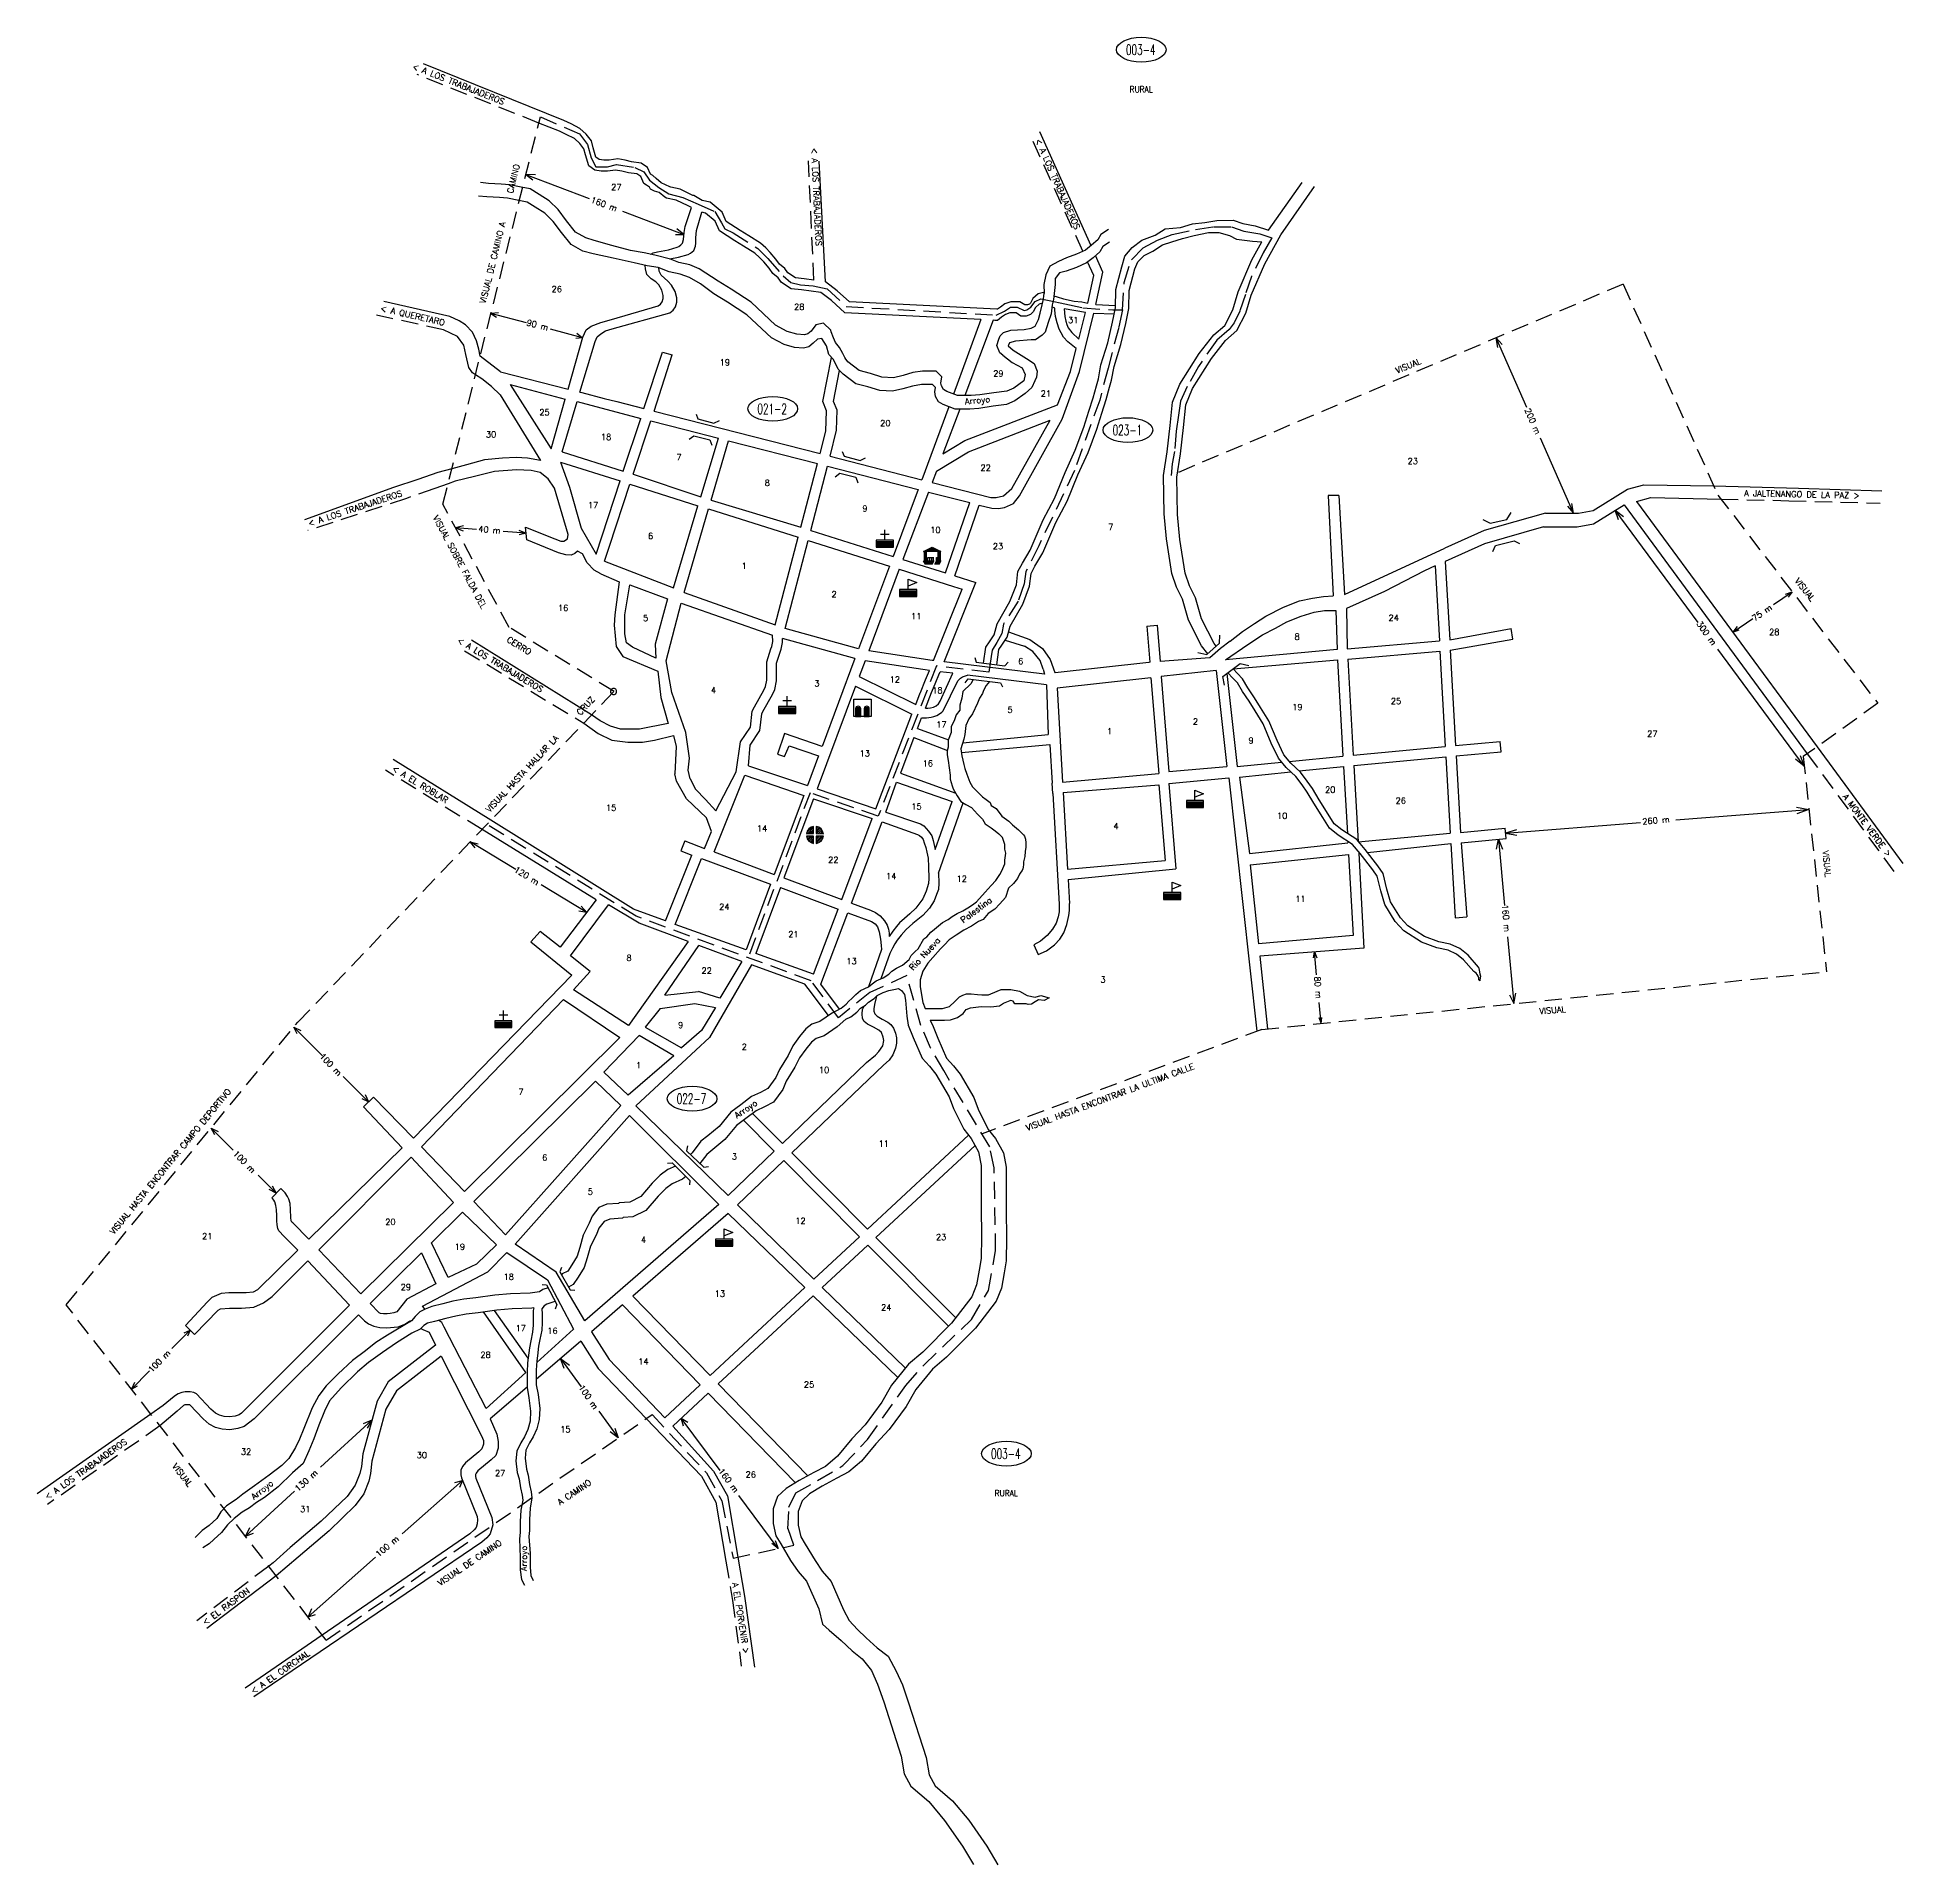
# Model space of a CAD drawing. Extents: x 525738 to 527902, y 1746023 to 1748144.
import ezdxf

# ---------------------------------------------------------------- set-up
doc = ezdxf.new("R2010")
doc.units = 0
doc.header["$LTSCALE"] = 80
doc.header["$MEASUREMENT"] = 0
doc.linetypes.add('HIDDEN', pattern=[0.375, 0.25, -0.125])
doc.layers.get('0').update_dxf_attribs({"linetype": 'CONTINUOUS'})
for name, color, linetype in [('4', 9, 'CONTINUOUS'), ('6', 10, 'CONTINUOUS'), ('9', 5, 'CONTINUOUS'), ('A', 3, 'CONTINUOUS'), ('C', 1, 'CONTINUOUS'), ('D', 6, 'CONTINUOUS'), ('F', 15, 'CONTINUOUS')]:
    doc.layers.add(name, color=color, linetype=linetype)
doc.styles.add('ROMANS', font='ROMANS', dxfattribs={"height": 7})

msp = doc.modelspace()

# ---------------------------------------------------------------- texts
at = {"layer": '4', "color": 9, "style": 'ROMANS'}
for s, height, width, p in [('003-4', 12, 0.63, (527000.870889, 1748123.086022)), ('RURAL', 7, 0.9, (527005.22231, 1748079.662148)), ('021-2', 12, 0.63, (526573.315414, 1747706.397794)), ('023-1', 12, 0.63, (526985.391942, 1747681.694917)), ('022-7', 12, 0.63, (526479.668468, 1746905.954091)), ('003-4', 12, 0.63, (526844.317744, 1746494.061491)), ('RURAL', 7, 0.9, (526848.669165, 1746450.637617))]:
    msp.add_text(s, height=height, dxfattribs=dict(at, width=width)).set_placement(p)
at = {"layer": '9', "linetype": 'CONTINUOUS', "style": 'ROMANS'}
for s, rotation, p in [('Arroyo', 5.3747, (526814.360319, 1747717.512853)), ('Palestina', 36.730271, (526812.353763, 1747115.482657)), ('Rio Nueva', 47.234847, (526753.838387, 1747060.259899)), ('Arroyo', 33.885988, (526549.645749, 1746888.851965)), ('Arroyo', 38.062358, (525989.331002, 1746446.391672)), ('Arroyo', 90, (526305.878756, 1746363.806468))]:
    msp.add_text(s, height=7, rotation=rotation, dxfattribs=at).set_placement(p)
at = {"layer": 'C', "linetype": 'CONTINUOUS', "style": 'ROMANS'}
for s, p in [('27', (526403.655342, 1747966.293561)), ('31', (526933.698088, 1747811.950767)), ('29', (526846.945909, 1747749.907582)), ('21', (526901.959659, 1747726.641191)), ('22', (526832.134406, 1747640.627189)), ('28', (527747.063912, 1747449.986386)), ('27', (527605.571876, 1747331.961415)), ('20', (527231.895657, 1747267.051513)), ('15', (526397.657278, 1747246.103315)), ('10', (527176.211681, 1747236.753899)), ('11', (527197.357423, 1747140.223563)), ('2', (526555.137074, 1746968.626245)), ('10', (526644.681981, 1746941.772549)), ('11', (526713.819315, 1746856.289864)), ('3', (526543.689441, 1746841.371782)), ('5', (526376.544092, 1746800.595376)), ('20', (526141.54878, 1746765.490355)), ('12', (526617.313115, 1746766.781368)), ('21', (525929.054526, 1746748.932435)), ('23', (526780.478156, 1746747.885442)), ('19', (526222.133747, 1746736.650084)), ('18', (526278.841817, 1746701.842788)), ('29', (526159.456629, 1746689.908739)), ('13', (526523.79073, 1746682.246087)), ('24', (526716.803838, 1746666.333152)), ('17', (526292.770066, 1746642.173064)), ('16', (526329.580133, 1746639.189552)), ('28', (526251.97969, 1746611.343611)), ('14', (526435.036365, 1746603.387404)), ('25', (526627.261762, 1746576.825177)), ('15', (526344.503458, 1746524.822276)), ('32', (525974.117505, 1746498.915462)), ('30', (526178.049567, 1746494.93762)), ('27', (526268.892462, 1746474.103089)), ('26', (526559.607844, 1746472.398598)), ('31', (526042.758008, 1746432.289597))]:
    msp.add_text(s, height=7, dxfattribs=at).set_placement(p)
at = {"layer": 'C', "color": 1, "style": 'ROMANS'}
for s, p in [('26', (526334.520132, 1747847.820698)), ('28', (526615.884195, 1747827.328734)), ('19', (526529.558073, 1747762.900094)), ('25', (526320.328605, 1747704.907227)), ('30', (526258.330207, 1747679.279889)), ('18', (526391.73868, 1747676.240731)), ('20', (526715.76842, 1747692.392327)), ('7', (526479.252892, 1747652.930397)), ('23', (527327.643872, 1747648.261686)), ('8', (526581.744417, 1747623.089539)), ('17', (526376.761367, 1747597.228088)), ('9', (526695.181082, 1747593.249202)), ('10', (526773.791464, 1747568.382081)), ('7', (526980.322334, 1747571.816614)), ('6', (526446.415348, 1747561.419162)), ('23', (526846.431384, 1747549.483027)), ('1', (526554.877335, 1747526.605088)), ('2', (526659.359014, 1747493.780718)), ('16', (526341.933668, 1747477.865697)), ('5', (526440.623488, 1747466.177901)), ('11', (526751.549439, 1747468.367158)), ('24', (527305.563475, 1747466.468657)), ('8', (527196.490446, 1747444.557458)), ('6', (526875.846355, 1747416.002447)), ('12', (526726.760303, 1747394.986731)), ('4', (526519.401307, 1747382.463833)), ('3', (526639.358261, 1747390.282645)), ('18', (526776.194869, 1747382.242219)), ('5', (526863.443709, 1747359.728323)), ('19', (527193.832897, 1747362.877422)), ('25', (527308.232094, 1747369.853881)), ('17', (526780.757004, 1747342.588287)), ('1', (526978.899606, 1747334.856743)), ('2', (527078.539377, 1747346.061972)), ('13', (526691.824905, 1747309.126314)), ('9', (527143.08255, 1747324.12409)), ('16', (526765.060886, 1747297.53991)), ('15', (526751.851084, 1747247.520923)), ('26', (527313.752206, 1747254.258789)), ('14', (526572.700863, 1747222.081644)), ('4', (526986.395172, 1747224.815119)), ('22', (526655.383819, 1747185.664001)), ('14', (526722.63191, 1747166.763264)), ('12', (526804.415454, 1747163.747801)), ('24', (526528.938772, 1747131.178464)), ('21', (526609.135467, 1747099.253826)), ('8', (526421.40854, 1747071.845073)), ('13', (526676.557466, 1747068.03862)), ('22', (526508.438291, 1747057.089417)), ('3', (526971.342577, 1747046.620428)), ('9', (526481.333024, 1746993.815117)), ('1', (526432.447264, 1746947.312416)), ('7', (526295.939063, 1746916.530194)), ('6', (526323.63702, 1746840.11975)), ('4', (526438.228255, 1746744.901409))]:
    msp.add_text(s, height=7, dxfattribs=at).set_placement(p)
at = {"layer": 'D', "linetype": 'CONTINUOUS', "style": 'ROMANS'}
for s, rotation, p in [('< A LOS TRABAJADEROS', 338.321382, (526172.358963, 1748107.106772)), ('< A LOS TRABAJADEROS', 272.647227, (526635.836792, 1748015.121592)), ('< A LOS TRABAJADEROS', 293.85874, (526895.595695, 1748024.112277)), ('VISUAL DE CAMINO A     CAMINO', 76.051637, (526257.76968, 1747834.028341)), ('160 m', 340.024109, (526379.344604, 1747952.069476)), ('< A QUERETARO', 346.949638, (526135.519576, 1747826.012172)), ('90 m', 345.682489, (526304.856784, 1747809.47928)), ('200 m', 293.757779, (527463.281514, 1747711.140693)), ('< A LOS TRABAJADEROS', 18.286237, (526053.591497, 1747575.792652)), ('A JALTENANGO DE LA PAZ >', 358.787998, (527718.053098, 1747611.202417)), ('VISUAL SOBRE FALDA DEL', 298.053656, (526196.599696, 1747586.437579)), ('40 m', 355.334361, (526249.286046, 1747569.656409)), ('VISUAL', 308.21464, (527776.439211, 1747512.661522)), ('300 m', 305.665514, (527662.45405, 1747462.995063)), ('75 m', 34.746142, (527730.153264, 1747465.67355)), ('< A LOS TRABAJADEROS', 328.997253, (526224.375252, 1747441.798822)), ('CERRO', 328.626504, (526281.809355, 1747442.723135)), ('VISUAL HASTA HALLAR LA     CRUZ', 46.881001, (526262.572793, 1747243.646563)), ('< A EL ROBLAR', 328.552986, (526148.887297, 1747293.065737)), ('A MONTE VERDE >', 306.505893, (527832.030474, 1747262.314496)), ('260 m', 4.897123, (527600.291457, 1747230.037085)), ('VISUAL', 276.221309, (527808.949781, 1747199.591391)), ('120 m', 328.365287, (526290.308559, 1747175.966791)), ('160 m', 274.765455, (527437.163217, 1747137.033572)), ('80 m', 274.345169, (527219.291584, 1747053.497314)), ('VISUAL', 4.633757, (527480.780999, 1747009.964731)), ('100 m', 314.086746, (526064.76648, 1746960.578791)), ('VISUAL HASTA ENCONTRAR LA ULTIMA CALLE', 20.372655, (526886.603199, 1746874.625273)), ('VISUAL HASTA ENCONTRAR CAMPO DEPORTIVO', 50.581531, (525826.647222, 1746753.892616)), ('100 m', 315.011365, (525964.495124, 1746847.523386)), ('100 m', 44.989097, (525870.581361, 1746593.716799)), ('100 m', 304.339794, (526365.584797, 1746576.930502)), ('< A LOS TRABAJADEROS', 35.311571, (525749.666755, 1746446.391672)), ('VISUAL', 308.265089, (525894.010261, 1746485.215395)), ('130 m', 42.409502, (526040.464235, 1746455.60135)), ('VISUAL DE CAMINO              A CAMINO', 34.002359, (526205.383754, 1746346.256825)), ('160 m', 306.880768, (526527.710881, 1746479.640993)), ('100 m', 40.435577, (526133.98308, 1746379.655269)), ('A EL PORVENIR >', 279.138899, (526544.038355, 1746350.021932)), ('< A EL CORCHAL', 34.571777, (525988.626805, 1746221.0051))]:
    msp.add_text(s, height=7, rotation=rotation, dxfattribs=at).set_placement(p)
at = {"layer": 'D', "color": 6, "linetype": 'CONTINUOUS', "style": 'ROMANS'}
for s, rotation, p in [('VISUAL', 22.350779, (527315.583339, 1747753.34785)), ('< EL RASPON', 36.571914, (525932.86427, 1746300.748617))]:
    msp.add_text(s, height=7, rotation=rotation, dxfattribs=at).set_placement(p)

# ---------------------------------------------------------------- blocks, each defined once
blk = doc.blocks.new('IGL')
for p, q in [((-5, 5), (5, 5)), ((0, -2), (0, 10)), ((-10, -3.5), (10, -3.5)), ((-10, -5), (10, -5)), ((-10, -6.5), (10, -6.5)), ((-10, -8), (10, -8)), ((-10, -9.5), (10, -9.5))]:
    blk.add_line(p, q)
blk.add_lwpolyline([(-10, -2), (-10, -10), (10, -10), (10, -2)], close=True)
blk = doc.blocks.new('ESC')
for p, q in [((0, -2), (0, 10)), ((0, 10), (10, 6)), ((10, 6), (0, 2)), ((-10, -3.5), (10, -3.5)), ((-10, -5), (10, -5)), ((-10, -6.5), (10, -6.5)), ((-10, -8), (10, -8)), ((-10, -9.5), (10, -9.5))]:
    blk.add_line(p, q)
blk.add_lwpolyline([(-10, -2), (-10, -10), (10, -10), (10, -2)], close=True)
blk = doc.blocks.new('PLZ')
for p, q in [((-9, 5.5), (9, 5.5)), ((-9, 4), (-7, 4)), ((-9, 2.5), (-7, 2.5)), ((-9, 1), (-7, 1)), ((-6, 7), (6, 7)), ((-3, 8.5), (3, 8.5)), ((7, 4), (9, 4)), ((7, 2.5), (9, 2.5)), ((7, 1), (9, 1)), ((-9.75, -6.5), (1.75, -6.5)), ((-9, -0.5), (-7, -0.5)), ((-9, -2), (-7, -2)), ((-9, -3.5), (-7, -3.5)), ((-9, -5), (-7, -5)), ((-9, -8), (1, -8)), ((-8.25, -9.5), (0.25, -9.5)), ((-5, -2), (2, -2)), ((-5, -6), (-5, -2)), ((-3, -2), (-3, -6)), ((-1, -2), (-1, -6)), ((1, -2), (1, -6)), ((3.25, -9.5), (8.25, -9.5)), ((4, -8), (9, -8)), ((4.75, -6.5), (9.75, -6.5)), ((5, -3.5), (9, -3.5)), ((5, -5), (9, -5)), ((7, -0.5), (9, -0.5)), ((7, -2), (9, -2))]:
    blk.add_line(p, q)
blk.add_lwpolyline([(0, 10), (10, 5), (9, 5), (9, -6), (10, -6), (8, -10), (3, -10), (5, -6), (5, -2), (7, -2), (7, 5), (-7, 5), (-7, -6), (2, -6), (0, -10), (-8, -10), (-10, -6), (-9, -6), (-9, 5), (-10, 5)], close=True)
blk = doc.blocks.new('PAL')
for p, q in [((-7.598076, 0.5), (-2.401924, 0.5)), ((2.401924, 0.5), (7.598076, 0.5)), ((-8, -1), (-2, -1)), ((-8, -2.5), (-2, -2.5)), ((-8, -4), (-2, -4)), ((-8, -5.5), (-2, -5.5)), ((-8, -7), (-2, -7)), ((-8, -8.5), (-2, -8.5)), ((-8, -10), (-2, -10)), ((2, -1), (8, -1)), ((2, -2.5), (8, -2.5)), ((2, -4), (8, -4)), ((2, -5.5), (8, -5.5)), ((2, -7), (8, -7)), ((2, -8.5), (8, -8.5)), ((2, -10), (8, -10))]:
    blk.add_line(p, q)
blk.add_lwpolyline([(-10, -10), (-10, 10), (10, 10), (10, -10)], close=True)
for points in [[(-2, -10), (-2, -1, 1), (-8, -1), (-8, -10)], [(8, -10), (8, -1, 1), (2, -1), (2, -10)]]:
    blk.add_lwpolyline(points, format="xyb")
blk = doc.blocks.new('ELL')
blk.add_circle((0, 0), 1)
blk = doc.blocks.new('POSTE')
at = {"layer": 'F', "color": 15}
for p, q in [((2.970378, -2.302017), (2.055459, -3.941902)), ((2.055459, -3.941902), (2.083059, -5.819543)), ((2.083059, -5.819543), (3.045781, -7.431828)), ((4.582663, -1.339295), (2.970378, -2.302017)), ((3.045781, -7.431828), (4.685666, -8.346746)), ((6.460304, -1.311695), (4.582663, -1.339295)), ((4.685666, -8.346746), (6.563307, -8.319147)), ((8.100188, -2.226614), (6.460304, -1.311695)), ((6.563307, -8.319147), (8.175592, -7.356424)), ((9.062911, -3.838899), (8.100188, -2.226614)), ((8.175592, -7.356424), (9.09051, -5.71654)), ((9.09051, -5.71654), (9.062911, -3.838899))]:
    blk.add_line(p, q, dxfattribs=at)
blk = doc.blocks.new('SME')
for p, q in [((-9.88686, 1.5), (-1.498153, 1.506218)), ((-9.650157, 2.621921), (-2.621921, 9.650157)), ((-8.64984, 1.500917), (-1.499727, 8.65103)), ((-6.526947, 1.50249), (-1.49926, 6.530177)), ((-4.404053, 1.504064), (-1.498793, 4.409324)), ((-2.281159, 1.505637), (-1.498325, 2.288471)), ((-1.498153, 1.506218), (-1.5, 9.88686)), ((1.5, 9.88686), (1.524648, 1.506218)), ((1.507269, 7.415385), (3.47039, 9.378507)), ((1.513489, 5.300286), (4.919461, 8.706257)), ((1.51971, 3.185186), (6.189124, 7.8546)), ((1.524648, 1.506218), (9.88686, 1.5)), ((1.961737, 1.505893), (7.295316, 6.839471)), ((4.081481, 1.504317), (8.241248, 5.664083)), ((6.201226, 1.50274), (9.018655, 4.32017)), ((8.32097, 1.501164), (9.604462, 2.784657)), ((-1.498153, -1.433517), (-9.88686, -1.5)), ((-9.835546, -1.806109), (-9.526582, -1.497145)), ((-9.378507, -3.47039), (-7.388315, -1.480198)), ((-8.706257, -4.919461), (-5.250048, -1.463252)), ((-7.8546, -6.189124), (-3.111781, -1.446305)), ((-6.839471, -7.295316), (-1.498267, -1.954111)), ((-5.664083, -8.241248), (-1.49873, -4.075895)), ((-4.32017, -9.018655), (-1.499194, -6.197679)), ((-2.784656, -9.604462), (-1.499657, -8.319463)), ((-1.5, -9.88686), (-1.498153, -1.433517)), ((1.524648, -1.433517), (1.5, -9.88686)), ((1.500949, -9.561497), (9.565005, -1.497441)), ((1.507152, -7.433974), (7.460417, -1.480709)), ((1.513356, -5.30645), (5.355829, -1.463976)), ((1.519559, -3.178927), (3.251241, -1.447244)), ((9.88686, -1.5), (1.524648, -1.433517)), ((4.033158, -9.150609), (9.150609, -4.033158))]:
    blk.add_line(p, q)
for start, end in [(98.626927, 171.373073), (8.626927, 81.373073), (188.626927, 261.373073), (278.626927, 351.373073)]:
    blk.add_arc((0, 0), 10, start, end)
blk = doc.blocks.new('CUATRO')
at = {"layer": 'A', "color": 3}
blk.add_blockref('SME', (15.846091, -14.771418), dxfattribs=at)

# ---------------------------------------------------------------- linework, layer by layer
at = {"layer": '4', "linetype": 'HIDDEN'}
msp.add_line((527158.530308, 1746992.33427), (527813.676751, 1747059.337636), dxfattribs=at)
for points in [[(526208.396004, 1747601.630364), (526321.639392, 1748051.120479)], [(526321.639392, 1748051.120479), (526366.962544, 1748031.441158), (526376.042324, 1748019.123267), (526376.042324, 1748019.123267), (526380.58221, 1748003.563829), (526385.770658, 1747993.190865), (526399.390331, 1747993.190865), (526409.767219, 1747995.784107), (526431.169563, 1747992.542556), (526441.546452, 1747987.356077), (526448.032008, 1747977.631422), (526459.057457, 1747969.203392), (526470.73146, 1747962.071984), (526486.945357, 1747957.53381), (526504.456362, 1747949.754093), (526523.91303, 1747941.326057), (526531.695701, 1747928.359857), (526535.587034, 1747921.228449), (526545.315374, 1747916.690275), (526573.851829, 1747898.537595), (526585.525832, 1747886.868012), (526603.036838, 1747866.7704), (526612.116617, 1747858.990678), (526623.142067, 1747856.397441), (526638.058848, 1747855.100818), (526654.272738, 1747851.859271), (526676.323637, 1747831.113349), (526850.240172, 1747821.290063), (526859.968519, 1747825.828233), (526867.102636, 1747830.366408), (526874.885314, 1747830.366408), (526882.667985, 1747826.476547), (526885.910769, 1747827.124857), (526890.450662, 1747830.366408), (526895.63911, 1747836.849516), (526902.124672, 1747840.091067), (526902.124672, 1747840.091067), (526911.853019, 1747838.146139), (526930.012592, 1747834.256273), (526950.766395, 1747829.718099), (526985.788438, 1747827.124857), (526996.813894, 1747827.124857), (526998.759563, 1747858.892075), (527007.190795, 1747885.47281), (527020.810474, 1747899.087335), (527037.672938, 1747908.163684), (527054.535402, 1747914.646787), (527081.774768, 1747920.481585), (527102.528564, 1747923.723137), (527123.282367, 1747923.723137), (527137.550607, 1747918.536653), (527156.35874, 1747915.295101), (527169.97842, 1747910.756926), (527160.250073, 1747893.252536), (527146.630393, 1747866.671802), (527146.630393, 1747866.023492), (527139.496276, 1747845.277556), (527133.010714, 1747825.828233), (527126.525151, 1747812.213713), (527120.688143, 1747804.433987), (527106.419903, 1747792.116081), (527085.017546, 1747761.645486), (527072.046421, 1747738.306303), (527064.36251, 1747721.339724), (527061.76828, 1747705.131948), (527059.174056, 1747686.33093), (527057.22838, 1747662.991732), (527054.634157, 1747648.728889), (527053.337042, 1747635.114355)], [(527577.584552, 1747857.030033), (527053.337042, 1747635.114355)], [(527577.584552, 1747857.030033), (527687.727309, 1747612.305201)], [(526996.813894, 1747827.124857), (526992.468254, 1747806.885388), (526980.14567, 1747759.558659), (526970.417317, 1747722.604917), (526941.232249, 1747640.917689), (526899.724605, 1747553.395663), (526884.807791, 1747523.573343), (526882.862121, 1747509.31049), (526875.727998, 1747489.212839), (526858.778635, 1747462.767706), (526856.832965, 1747451.7464), (526850.995944, 1747441.373407), (526845.807484, 1747432.297039), (526844.510368, 1747425.165602), (526841.916132, 1747407.012865), (526780.951702, 1747414.144296), (526713.50169, 1747239.748337), (526634.377642, 1747266.977448), (526562.536527, 1747075.676595)], [(525771.440133, 1746672.660832), (526040.228679, 1747000.755444), (526407.006085, 1747384.511436), (526285.241675, 1747458.851758), (526208.396004, 1747601.630364)], [(527687.727309, 1747612.305201), (527873.174717, 1747370.767409), (527786.656798, 1747308.839977), (527813.676751, 1747059.337636)], [(526072.975307, 1746283.568965), (526451.048872, 1746545.466638), (526514.127373, 1746477.908134), (526532.1498, 1746445.254856), (526545.162878, 1746378.721336), (526615.56305, 1746393.922014), (526608.804635, 1746413.063609), (526609.931038, 1746437.835085), (526617.815862, 1746454.724725), (526643.159921, 1746468.799428), (526672.446399, 1746486.252061), (526701.169666, 1746516.653416), (526745.553247, 1746579.151479), (526766.39171, 1746602.796994), (526821.585491, 1746655.717909), (526841.297551, 1746689.497219), (526849.745579, 1746735.662273), (526848.055972, 1746831.9333), (526842.95611, 1746856.148561), (526789.451865, 1746944.537873), (526774.245395, 1746970.998369), (526762.981344, 1746996.895872), (526746.648472, 1747054.883766), (526703.845073, 1747035.179144), (526667.236904, 1747005.903701), (526667.236904, 1747005.903701), (526635.697562, 1747048.690884), (526432.569404, 1747123.615436), (526259.53581, 1747230.214577)], [(527158.530308, 1746992.33427), (526833.904919, 1746871.10118)], [(526072.975307, 1746283.568965), (525771.440133, 1746672.660832)]]:
    msp.add_lwpolyline(points, dxfattribs=at)
at = {"layer": '6', "color": 10, "linetype": 'HIDDEN'}
for points in [[(526319.861832, 1748044.064917), (526178.427498, 1748100.285173)], [(526950.954803, 1747895.213512), (526892.076123, 1748025.117557)], [(526246.292499, 1747752.050626), (526242.942093, 1747754.165871), (526238.436587, 1747760.35859), (526235.057464, 1747775.558898), (526232.804712, 1747786.255412), (526225.483274, 1747796.388953), (526209.150825, 1747804.270591), (526131.430922, 1747821.159824)], [(526214.389359, 1747625.419427), (526199.207932, 1747619.999541), (526166.168092, 1747608.502552), (526051.813688, 1747571.131004)], [(527691.33887, 1747607.601288), (527770.082324, 1747605.855871), (527875.816573, 1747602.822529)], [(526233.663963, 1747431.683755), (526371.774261, 1747347.648686)], [(526253.841558, 1747224.256731), (526141.815597, 1747293.065737)], [(527791.411566, 1747312.243324), (527891.852583, 1747175.775955)], [(525880.189281, 1746532.33422), (525749.666755, 1746441.094139)], [(526006.312081, 1746369.589174), (525922.854757, 1746306.045628)], [(526536.747708, 1746375.395967), (526544.469307, 1746329.727146), (526554.625381, 1746253.597443)]]:
    msp.add_lwpolyline(points, dxfattribs=at)
at = {"layer": '6', "color": 10, "linetype": 'CONTINUOUS'}
for points in [[(526451.822875, 1747983.1902), (526449.41158, 1747984.673511), (526445.790025, 1747992.517247), (526438.611596, 1747997.64275), (526427.391816, 1747999.04469), (526420.073279, 1748000.87363), (526411.364206, 1748002.324591), (526401.493409, 1748001.008984), (526395.042781, 1748001.008984), (526389.70233, 1748001.898722), (526386.02534, 1748004.571885), (526382.946612, 1748015.343353), (526380.728146, 1748023.47464), (526374.547806, 1748031.197137), (526367.320565, 1748037.699193), (526357.112406, 1748043.141482), (526348.742114, 1748047.00323), (526185.964181, 1748112.841265)], [(526960.43602, 1747901.645646), (526901.125945, 1748033.660872)], [(526471.824372, 1747970.150051), (526461.692227, 1747974.662388), (526456.060338, 1747979.729166), (526451.822875, 1747983.1902)], [(526638.962204, 1747861.800871), (526627.742097, 1747863.35863), (526617.400776, 1747864.446777), (526608.568975, 1747870.058108), (526605.052173, 1747875.331313), (526598.781487, 1747880.345961), (526594.82604, 1747885.994459), (526588.240487, 1747893.894137), (526582.917683, 1747899.214924), (526576.74782, 1747904.697167), (526563.22637, 1747913.064417), (526553.363919, 1747919.226116), (526537.069476, 1747929.897737), (526532.269077, 1747940.694545), (526518.616933, 1747952.067027), (526509.394885, 1747954.042428), (526499.442338, 1747960.011694), (526498.489629, 1747960.011694), (526483.646944, 1747967.133488), (526472.817527, 1747969.539111), (526471.824372, 1747970.150051)], [(526956.65503, 1747835.125919), (526963.497349, 1747867.244588), (526956.488629, 1747882.873502)], [(526965.865483, 1747833.658189), (526974.053928, 1747870.969028), (526965.516482, 1747890.201056)], [(526905.10269, 1747847.555209), (526899.227423, 1747845.84947), (526892.895911, 1747840.424512), (526890.292865, 1747835.220395), (526888.98733, 1747833.915355), (526886.521123, 1747832.990877), (526883.561156, 1747832.990877), (526877.972384, 1747836.715318), (526867.270889, 1747836.715318), (526860.336675, 1747834.115971), (526855.20788, 1747830.453932), (526851.96802, 1747828.024957), (526851.268547, 1747828.024957), (526679.986959, 1747836.585794), (526666.001031, 1747849.44797), (526652.350977, 1747859.681636)], [(526251.681235, 1747773.439809), (526250.26353, 1747781.751617), (526247.447592, 1747791.32218), (526242.942093, 1747801.45572), (526234.494273, 1747809.900337), (526227.172836, 1747814.404132), (526216.472269, 1747819.4709), (526139.878742, 1747836.923105)], [(526917.304052, 1747843.670599), (526921.008201, 1747842.363747), (526928.459929, 1747839.880777), (526940.879483, 1747837.397807), (526949.573164, 1747836.777067), (526956.65503, 1747835.125919)], [(526965.865483, 1747833.658189), (526988.667388, 1747832.195313)], [(526218.739057, 1747642.684417), (526202.549048, 1747638.368722), (526179.329154, 1747630.568133), (526151.275199, 1747621.076372), (526047.859182, 1747583.514033)], [(526381.001966, 1747357.303554), (526241.649972, 1747443.978825)], [(527802.655676, 1747320.291586), (527902.065924, 1747185.013268)], [(526264.151924, 1747235.044376), (526150.929824, 1747305.582202)], [(525869.750972, 1746545.8035), (525737.890025, 1746453.455224)], [(526444.315699, 1746540.80246), (526508.385083, 1746474.098678)], [(526508.385083, 1746474.098678), (526525.162293, 1746443.917041), (526536.747708, 1746375.395967)], [(526266.227291, 1746417.437739), (526263.252384, 1746407.066437), (526259.545092, 1746402.619381), (526253.790505, 1746397.389918), (525989.215641, 1746218.064865)], [(526550.795497, 1746379.937521), (526558.462525, 1746334.591461), (526569.918145, 1746252.421662)], [(526015.037276, 1746358.330447), (525934.630779, 1746297.217102)], [(526068.460234, 1746289.395078), (525979.213913, 1746228.062395)]]:
    msp.add_lwpolyline(points, dxfattribs=at)
at = {"layer": '6', "linetype": 'HIDDEN'}
msp.add_lwpolyline([(526638.962204, 1747861.800871), (526632.47707, 1748000.232187)], dxfattribs=at)
at = {"layer": '6', "linetype": 'CONTINUOUS'}
for points in [[(526652.350977, 1747859.681636), (526645.047173, 1747999.729547)], [(527682.930428, 1747622.963333), (527781.09289, 1747620.260703), (527877.686121, 1747617.146744)]]:
    msp.add_lwpolyline(points, dxfattribs=at)
at = {"layer": '9', "linetype": 'CONTINUOUS'}
for points in [[(526658.761197, 1747801.833224), (526658.332619, 1747803.546889), (526650.116794, 1747811.759603), (526640.987479, 1747809.934427), (526635.843506, 1747802.735594), (526632.024519, 1747799.554312), (526627.959017, 1747798.393181), (526619.04371, 1747799.135839), (526607.950968, 1747802.303994), (526594.34886, 1747809.502381), (526565.965068, 1747836.155844), (526543.007204, 1747851.161065), (526527.790099, 1747860.456889), (526505.694273, 1747874.925035), (526494.993719, 1747879.428825), (526482.040419, 1747882.243691), (526472.466236, 1747886.184508), (526454.444251, 1747890.688298), (526442.054136, 1747893.503168), (526426.284899, 1747896.318034), (526404.3206, 1747901.947775), (526384.045869, 1747907.577511), (526374.229993, 1747910.817982), (526362.293819, 1747917.529541), (526351.755744, 1747930.494561), (526342.073912, 1747943.692064), (526331.831346, 1747953.930749), (526320.086869, 1747961.155385), (526309.729779, 1747967.743761), (526299.24021, 1747969.650233), (526286.026786, 1747972.291917), (526276.142382, 1747973.190156), (526261.428214, 1747974.055369), (526251.990869, 1747974.912982)], [(527105.468635, 1747437.019414), (527103.122595, 1747440.03461), (527088.679671, 1747468.58094), (527081.70514, 1747492.982557), (527074.730603, 1747506.926339), (527069.499709, 1747521.741604), (527063.39699, 1747560.95849), (527060.781543, 1747589.717537), (527059.909725, 1747633.291853), (527064.268808, 1747660.307926), (527067.756073, 1747690.809947), (527070.37152, 1747716.954533), (527078.217875, 1747736.127233), (527100.013284, 1747770.986684), (527116.577798, 1747791.902357), (527129.655048, 1747803.231679), (527140.116849, 1747823.275865), (527146.219562, 1747844.191534), (527161.912258, 1747880.793959), (527180.718035, 1747914.496053), (527219.651403, 1747970.492514)], [(527166.30843, 1747919.879959), (527205.511741, 1747975.015494)], [(526667.032572, 1747758.291211), (526661.584644, 1747769.571922), (526656.136723, 1747775.406778), (526653.412756, 1747785.520519), (526647.964835, 1747794.0783), (526642.906046, 1747793.300322), (526638.000985, 1747788.74255), (526632.807752, 1747784.416497), (526626.748978, 1747782.686075), (526616.362506, 1747783.551284), (526604.244964, 1747787.012128), (526589.530795, 1747794.799029), (526560.968007, 1747821.620578), (526538.463986, 1747836.329167), (526522.884282, 1747845.846496), (526507.383834, 1747857.472848), (526494.430534, 1747864.791509), (526483.729981, 1747868.732321), (526470.776681, 1747871.547192), (526458.386559, 1747876.613955), (526445.433259, 1747878.302874), (526430.227206, 1747881.680718), (526406.010161, 1747887.310454), (526382.919493, 1747892.377222), (526370.958991, 1747895.263457), (526357.110365, 1747903.050363), (526345.858351, 1747916.893744), (526336.337422, 1747929.871917), (526326.816486, 1747939.389245), (526315.564479, 1747946.310938), (526306.043543, 1747952.367417), (526296.522613, 1747954.097839), (526283.539522, 1747956.693475), (526274.018586, 1747957.558683), (526259.304418, 1747958.423897), (526249.783488, 1747959.289105)], [(526835.65405, 1747417.448088), (526838.263431, 1747435.748736), (526842.565994, 1747442.200136), (526848.120528, 1747450.276407), (526851.443112, 1747463.008152), (526866.337031, 1747488.77632), (526873.746511, 1747508.351107), (526875.495988, 1747523.507469), (526880.712562, 1747533.284844), (526889.675585, 1747548.558541), (526904.877948, 1747583.454448), (526917.847669, 1747608.256686), (526930.219931, 1747638.613452), (526942.056316, 1747664.530961), (526952.083181, 1747691.259125), (526957.803189, 1747709.531415), (526962.86103, 1747725.260943), (526966.772548, 1747739.225366), (526968.947987, 1747747.380171), (526971.801212, 1747763.352191), (526979.773373, 1747788.967283), (526985.341624, 1747812.901686), (526988.60086, 1747829.734719), (526989.172678, 1747850.883829), (526996.113852, 1747877.347085), (526999.638171, 1747889.644249), (527008.121974, 1747899.820956), (527019.433706, 1747908.30154), (527034.704549, 1747913.955268), (527046.581869, 1747921.305109), (527064.115061, 1747923.001228), (527078.25473, 1747926.958832), (527092.394398, 1747928.65495), (527106.534061, 1747930.916441), (527125.198427, 1747931.481812), (527136.51016, 1747927.524203), (527150.649828, 1747924.697342), (527166.30843, 1747919.879959)], [(526980.592838, 1747920.664166), (526971.769092, 1747914.783898), (526968.118582, 1747908.397935), (526961.102872, 1747902.164112), (526953.926314, 1747896.584458), (526943.436571, 1747891.744873), (526931.84911, 1747887.608061), (526922.724383, 1747883.226956), (526912.567946, 1747877.893705), (526907.937195, 1747868.056375), (526905.676747, 1747856.653881), (526905.991513, 1747846.27298)], [(526981.780344, 1747905.902089), (526973.990492, 1747900.710823), (526970.52833, 1747894.654343), (526962.738478, 1747887.732655), (526954.948626, 1747881.676176), (526943.696619, 1747876.48491), (526931.57907, 1747872.158852), (526923.789218, 1747870.42843), (526918.595986, 1747863.506742), (526918.595986, 1747856.585049), (526916.864908, 1747839.280824), (526915.133831, 1747833.224345), (526914.268289, 1747822.841813), (526910.806134, 1747812.459276), (526907.343979, 1747801.21153), (526903.881824, 1747797.750686), (526896.091972, 1747792.55942), (526890.898733, 1747792.55942), (526872.722416, 1747790.828998), (526865.798099, 1747789.098576), (526864.067022, 1747785.637727), (526870.125796, 1747780.446461), (526885.7055, 1747770.929138), (526894.360894, 1747764.872658), (526897.823049, 1747756.220548), (526896.957507, 1747749.298855), (526895.22643, 1747744.972802), (526891.764275, 1747737.185901), (526883.974423, 1747730.264208), (526871.856874, 1747721.612098), (526862.335944, 1747717.28604), (526846.75624, 1747715.555618), (526830.310994, 1747712.959983), (526819.924529, 1747712.094774), (526802.613747, 1747712.094774), (526788.765121, 1747717.28604), (526783.571888, 1747720.746885), (526780.109727, 1747726.803364), (526779.244191, 1747731.99463), (526780.109727, 1747737.185901), (526776.647572, 1747740.646745), (526772.319875, 1747740.646745), (526763.664487, 1747740.646745), (526753.278016, 1747738.916323), (526742.026009, 1747735.455479), (526729.90846, 1747732.859843), (526715.194298, 1747733.725057), (526701.345671, 1747738.05111), (526687.497045, 1747741.511954), (526672.782883, 1747752.759704), (526667.032572, 1747758.291211)], [(526850.934773, 1747415.557554), (526853.448693, 1747433.188694), (526856.842184, 1747438.277002), (526863.063579, 1747447.322886), (526866.45707, 1747460.326339), (526881.162202, 1747485.767885), (526889.080346, 1747506.686489), (526890.777094, 1747521.386047), (526895.301747, 1747529.86656), (526904.405328, 1747545.37978), (526919.676106, 1747580.432729), (526932.684549, 1747605.309014), (526945.12741, 1747635.839003), (526957.004677, 1747661.84603), (526967.185203, 1747688.9838), (526972.955161, 1747707.415655), (526978.045421, 1747723.246004), (526982.004506, 1747737.380243), (526984.266842, 1747745.860789), (526987.094759, 1747761.691137), (526995.012935, 1747787.13277), (527000.668775, 1747811.443664), (527004.062272, 1747828.970122), (527004.62786, 1747849.888793), (527011.232437, 1747875.068771), (527014.625947, 1747882.983965), (527021.978556, 1747890.333787), (527032.159087, 1747895.422124), (527043.470787, 1747902.771946), (527054.216906, 1747906.164169), (527066.659774, 1747910.121764), (527080.233816, 1747913.513992), (527096.635789, 1747916.906215), (527108.513076, 1747916.906215), (527121.091481, 1747913.722886), (527129.009644, 1747909.199935), (527147.673887, 1747906.938459), (527158.660097, 1747906.173275)], [(527095.744061, 1747428.295539), (527088.673032, 1747437.383419), (527073.584481, 1747467.205826), (527066.605207, 1747491.624041), (527059.732938, 1747505.363365), (527054.117528, 1747521.267677), (527047.872065, 1747561.401857), (527045.211277, 1747590.659467), (527044.320746, 1747635.169063), (527048.759512, 1747662.678984), (527052.221279, 1747692.957979), (527054.939281, 1747720.12772), (527063.436615, 1747740.8911), (527085.788599, 1747776.640733), (527103.043959, 1747798.428724), (527115.578734, 1747809.288079), (527125.044298, 1747827.423534), (527131.067203, 1747848.06568), (527147.090547, 1747885.439324), (527158.660097, 1747906.173275)], [(526858.127711, 1747774.698965), (526854.625478, 1747777.42189), (526851.123246, 1747785.979652), (526853.458068, 1747793.370449), (526855.014618, 1747797.260339), (526858.905982, 1747801.150233), (526867.466984, 1747803.873158), (526882.643317, 1747804.651136), (526890.815186, 1747806.207092), (526895.484823, 1747808.54103), (526899.376188, 1747815.931823), (526901.32187, 1747823.32262), (526903.656692, 1747833.047346), (526905.213241, 1747839.660165), (526905.66816, 1747843.531867), (526905.991513, 1747846.27298)], [(526675.283491, 1747771.117726), (526672.480493, 1747776.573747), (526668.589122, 1747783.575567), (526663.919472, 1747789.410418), (526661.584644, 1747794.856283), (526658.761197, 1747801.833224)], [(526858.127711, 1747774.698965), (526869.023534, 1747766.141204), (526880.308496, 1747759.917376), (526883.810722, 1747752.137592), (526882.419205, 1747744.767094), (526870.945581, 1747736.574756), (526862.652988, 1747732.806822), (526847.786201, 1747731.155583), (526831.412516, 1747728.571243), (526821.43678, 1747727.740248), (526805.298838, 1747727.740248), (526792.91072, 1747732.384031), (526789.255443, 1747734.81996), (526786.877211, 1747738.980284), (526786.310851, 1747742.377172), (526787.477633, 1747749.375249), (526780.558044, 1747756.292219), (526764.960154, 1747756.292219), (526753.79766, 1747754.432509), (526742.429776, 1747750.936024), (526731.23553, 1747748.538164), (526717.878594, 1747749.323571), (526704.500567, 1747753.502617), (526691.559815, 1747756.736579), (526678.337187, 1747766.844175), (526675.283491, 1747771.117726), (526675.200789, 1747771.944427)], [(527404.397285, 1747059.518243), (527392.600568, 1747072.995103), (527384.225019, 1747079.845229), (527374.550696, 1747084.30861), (527361.766225, 1747086.864534), (527343.907373, 1747093.441621), (527323.21179, 1747106.60655), (527313.361387, 1747117.43788), (527301.13759, 1747137.176532), (527296.439725, 1747153.143239), (527292.364776, 1747170.251538), (527287.178054, 1747177.658334), (527272.565714, 1747196.561254), (527263.790527, 1747206.928006), (527246.965708, 1747217.859993), (527236.949468, 1747225.86995), (527229.318545, 1747238.265506), (527218.834395, 1747254.859122), (527211.078981, 1747267.779913), (527205.196576, 1747276.180163), (527197.831145, 1747285.997017), (527186.613885, 1747296.347491), (527177.860599, 1747307.041896), (527169.55694, 1747324.565199), (527160.121502, 1747346.858699), (527150.826247, 1747362.063356), (527143.963037, 1747373.211846), (527136.066624, 1747384.613455), (527130.304142, 1747394.488254), (527124.728226, 1747400.062061), (527119.297509, 1747406.169303)], [(527410.001909, 1747064.424145), (527397.796484, 1747078.367923), (527388.206507, 1747086.211296), (527376.872893, 1747091.440213), (527363.795651, 1747094.054669), (527347.231143, 1747100.155074), (527328.051188, 1747112.355877), (527319.333021, 1747121.94222), (527307.999408, 1747140.243428), (527303.640331, 1747155.058687), (527299.281248, 1747173.359895), (527293.178536, 1747182.074756), (527278.357657, 1747201.247446), (527268.76768, 1747212.576767), (527251.331354, 1747223.906084), (527242.613194, 1747230.87797), (527235.638664, 1747242.207291), (527225.176869, 1747258.765525), (527217.33052, 1747271.837816), (527211.227808, 1747280.552671), (527203.38146, 1747291.010506), (527192.047853, 1747301.468335), (527184.201505, 1747311.054683), (527176.355156, 1747327.612917), (527166.765179, 1747350.271554), (527157.175201, 1747365.958301), (527150.200671, 1747377.287618), (527142.354323, 1747388.616939), (527136.25161, 1747399.074769), (527130.148898, 1747405.175173), (527125.158031, 1747410.78777)], [(527410.001909, 1747064.424145), (527410.584998, 1747061.179005), (527411.583331, 1747056.966955), (527412.374311, 1747054.20027), (527411.583331, 1747049.852617), (527411.312194, 1747048.582127), (527410.423392, 1747049.874114), (527410.180994, 1747052.054343), (527409.453798, 1747054.153823), (527408.419423, 1747056.176473), (527407.029806, 1747057.626039), (527405.656207, 1747058.837276), (527404.397285, 1747059.518243)], [(526856.254813, 1747038.792396), (526867.368777, 1747038.820113), (526877.340494, 1747036.605561), (526886.204242, 1747031.622823), (526895.621981, 1747029.961909), (526902.269795, 1747031.622823), (526911.687528, 1747028.854633), (526906.147684, 1747026.086442), (526899.49987, 1747026.64008), (526895.621981, 1747024.425533), (526891.190108, 1747021.657343), (526887.312212, 1747021.103705), (526885.096279, 1747022.210981), (526877.894479, 1747022.210981), (526871.80065, 1747022.210981), (526870.138695, 1747024.979171), (526868.47674, 1747025.532809), (526866.521027, 1747025.964488)], [(526660.325424, 1747011.424444), (526645.899871, 1747001.480106), (526636.483412, 1746998.342476), (526629.421071, 1746992.851622), (526622.35873, 1746984.223144), (526614.511685, 1746973.241441), (526609.018752, 1746962.259738), (526598.817589, 1746945.78718), (526594.89407, 1746936.374292), (526585.477611, 1746923.823774), (526576.845862, 1746919.11733), (526566.644699, 1746914.410886), (526554.089425, 1746904.997997), (526542.318854, 1746896.369514), (526528.978876, 1746879.896962), (526515.638898, 1746868.915259), (526507.791853, 1746862.64), (526497.59069, 1746849.305072)], [(526660.325424, 1747011.424444), (526645.899871, 1747001.480106), (526636.483412, 1746998.342476), (526629.421071, 1746992.851622), (526622.35873, 1746984.223144), (526614.511685, 1746973.241441), (526609.018752, 1746962.259738), (526598.817589, 1746945.78718), (526594.89407, 1746936.374292), (526585.477611, 1746923.823774), (526576.845862, 1746919.11733), (526566.644699, 1746914.410886), (526554.089425, 1746904.997997), (526542.318854, 1746896.369514), (526528.978876, 1746879.896962), (526515.638898, 1746868.915259), (526507.791853, 1746862.64), (526497.59069, 1746849.305072)], [(526745.053994, 1747026.122205), (526746.791614, 1747007.901633), (526748.212405, 1746997.249764), (526753.895549, 1746983.047273), (526764.551455, 1746958.903041), (526773.076181, 1746949.67142), (526780.180116, 1746940.439804), (526795.808771, 1746914.165194), (526800.781526, 1746900.672832), (526812.858223, 1746876.528596), (526821.382943, 1746865.876731), (526829.907669, 1746850.253991), (526832.749244, 1746834.631251), (526832.749244, 1746811.197144), (526832.749244, 1746785.632658), (526833.459633, 1746752.256811), (526832.749244, 1746726.692325), (526830.618058, 1746713.199959), (526827.640808, 1746696.120609), (526821.957658, 1746681.918113), (526798.514653, 1746651.382738), (526765.12613, 1746618.006862), (526748.787067, 1746603.804361), (526728.896033, 1746579.660115), (526717.529725, 1746559.776615), (526698.349086, 1746533.501991), (526682.720418, 1746517.169117), (526666.381355, 1746497.285617), (526652.173472, 1746485.213494), (526638.675984, 1746478.112241), (526621.626525, 1746468.88062), (526606.708253, 1746459.648994), (526596.762735, 1746450.417368), (526591.789974, 1746436.214868), (526591.789974, 1746429.11362), (526591.789974, 1746419.17187), (526594.867911, 1746404.618086), (526600.551069, 1746395.386456), (526611.917377, 1746376.213065), (526620.442116, 1746363.430808), (526630.387639, 1746352.0688), (526644.595529, 1746320.113153), (526648.857896, 1746302.360016), (526656.672239, 1746295.258758), (526670.648083, 1746283.4565), (526683.114245, 1746271.361576), (526694.847101, 1746262.198753), (526705.689462, 1746248.390476), (526712.79341, 1746232.767717), (526719.897358, 1746212.174078), (526740.073608, 1746149.122395), (526743.625579, 1746128.528747), (526751.439922, 1746114.326232), (526772.041372, 1746096.573085), (526790.511641, 1746074.559188), (526811.11309, 1746044.733909), (526823.900202, 1746023.430136)], [(526765.325495, 1747023.398906), (526768.003955, 1747016.76904)], [(526665.999489, 1746995.272793), (526650.729042, 1746984.746022), (526641.514034, 1746981.675518), (526636.071677, 1746977.444175), (526629.67461, 1746969.628502), (526622.295242, 1746959.301298), (526616.909412, 1746948.53372), (526606.839901, 1746932.27375), (526602.790953, 1746922.559946), (526591.888763, 1746908.029205), (526581.664789, 1746902.454603), (526571.939372, 1746897.967651), (526559.965897, 1746888.990946), (526548.919175, 1746880.893084), (526535.70873, 1746864.580483), (526521.765131, 1746853.101869), (526514.568279, 1746847.346567), (526506.459777, 1746836.74716)], [(526773.578012, 1747003.18537), (526777.103916, 1746995.819654), (526782.549783, 1746982.21013), (526792.871904, 1746958.822193), (526801.025974, 1746949.991963), (526808.416519, 1746940.387895), (526824.393624, 1746913.527477), (526829.42325, 1746899.880813), (526841.175645, 1746876.384933), (526849.649773, 1746865.796283), (526858.710569, 1746849.191122), (526861.754243, 1746832.45726), (526861.754243, 1746783.10121), (526862.465961, 1746749.662949), (526861.744457, 1746723.698468), (526859.562456, 1746709.884403), (526856.498512, 1746692.307721), (526850.41089, 1746677.094429), (526826.411303, 1746645.834086), (526792.703919, 1746612.139468), (526776.529026, 1746598.07967), (526757.118957, 1746574.519231), (526745.818227, 1746554.750449), (526726.313919, 1746528.032447), (526710.596051, 1746511.606354), (526694.10929, 1746491.543115), (526679.216678, 1746478.889194), (526665.303821, 1746471.569408), (526648.39231, 1746462.41248), (526633.95647, 1746453.47939), (526625.14742, 1746445.302656), (526620.794973, 1746432.87181), (526620.794973, 1746417.062499), (526623.614482, 1746403.730673), (526628.908874, 1746395.130547), (526640.233524, 1746376.027428), (526648.528806, 1746363.589227), (526658.728685, 1746351.936636), (526673.380281, 1746318.983028), (526679.814378, 1746306.546817), (526689.347326, 1746295.917941), (526699.528269, 1746286.335345), (526712.460479, 1746274.844398), (526725.198166, 1746265.107506), (526734.241014, 1746247.781938), (526741.483464, 1746231.85459), (526748.673226, 1746211.012188), (526768.960114, 1746147.614753), (526772.437184, 1746127.455366), (526779.498225, 1746114.621974), (526799.761782, 1746097.160003), (526818.600907, 1746074.706484), (526839.403556, 1746044.589923), (526852.264562, 1746023.16304)], [(526497.59069, 1746849.305072), (526495.647641, 1746847.085286)], [(526478.271771, 1746833.86085), (526469.341326, 1746829.69489), (526460.709578, 1746823.419631), (526451.293119, 1746814.006743), (526437.95314, 1746798.318596), (526425.397866, 1746792.043332), (526412.842592, 1746791.258927), (526412.057888, 1746790.474517), (526398.71791, 1746789.690112), (526389.301451, 1746785.768073), (526381.454406, 1746775.57078), (526378.315591, 1746767.726706), (526371.25325, 1746753.607373), (526367.329724, 1746739.488041), (526364.190902, 1746729.290743), (526357.913265, 1746719.093449), (526353.205042, 1746712.033781), (526346.927405, 1746708.896151), (526345.880662, 1746707.733545)], [(526490.472278, 1746821.664963), (526486.341991, 1746818.715873), (526474.599673, 1746813.238204), (526466.990548, 1746807.70639), (526458.1824, 1746798.901582), (526444.075991, 1746782.312092), (526428.88552, 1746774.719728), (526417.591421, 1746774.014117), (526416.796008, 1746773.219002), (526401.935983, 1746772.345216), (526395.428432, 1746769.634763), (526389.366127, 1746761.756753), (526386.487637, 1746754.563248), (526379.603466, 1746740.800119), (526375.84045, 1746727.258401), (526372.401488, 1746716.086018), (526365.572332, 1746704.992847), (526359.725596, 1746696.226053), (526354.205836, 1746693.467219)], [(526330.581946, 1746692.462246), (526324.468631, 1746690.409331), (526320.545105, 1746688.056106), (526309.559232, 1746686.487291), (526286.802788, 1746685.702882), (526268.754574, 1746684.134067), (526246.782828, 1746680.996437), (526232.658139, 1746679.427623), (526220.102858, 1746677.074398), (526208.332281, 1746673.936769), (526195.777, 1746670.799134), (526187.796742, 1746667.872677), (526181.656303, 1746664.740741), (526176.443741, 1746659.313045), (526172.099938, 1746654.102455), (526144.084599, 1746637.494967), (526130.543482, 1746629.255634), (526118.768168, 1746619.250805), (526103.460541, 1746608.069152), (526086.97595, 1746592.76731), (526072.845997, 1746578.642815), (526064.603701, 1746567.46064), (526056.949534, 1746553.336144), (526046.940729, 1746529.206819), (526042.231452, 1746516.847821), (526037.521468, 1746507.431143), (526029.867301, 1746494.483992), (526021.625005, 1746486.24466), (526006.906215, 1746475.062485), (525989.832787, 1746462.703486), (525976.291671, 1746453.28733), (525968.637504, 1746446.813494), (525957.451733, 1746439.750985), (525950.975239, 1746432.688998), (525946.265255, 1746425.037817), (525937.434123, 1746416.798484), (525929.191827, 1746410.913321), (525920.948823, 1746402.673989)], [(526314.099153, 1746669.408773), (526311.766243, 1746669.075627), (526288.810206, 1746668.284337), (526271.148942, 1746666.749157), (526249.262827, 1746663.623756), (526235.294358, 1746662.072293), (526223.272062, 1746659.818965), (526211.709887, 1746656.736889), (526198.871344, 1746653.528466), (526190.678532, 1746651.356651), (526186.258739, 1746648.705538), (526182.056933, 1746644.505321), (526172.344505, 1746639.849136), (526154.681533, 1746628.667483), (526138.196942, 1746617.485308), (526122.300479, 1746605.714982), (526109.348199, 1746595.12148), (526090.508261, 1746576.288645), (526076.967145, 1746561.575477), (526071.079487, 1746549.216478), (526064.603701, 1746533.326486), (526058.716044, 1746517.436493), (526052.828386, 1746503.311476), (526046.3526, 1746488.598829), (526033.988449, 1746478.005327), (526017.503857, 1746461.526662), (526001.607394, 1746449.167663), (525992.187426, 1746443.281979), (525983.94513, 1746437.396816), (525975.702834, 1746432.100325), (525966.282865, 1746425.037817), (525958.628698, 1746417.387157), (525951.564076, 1746408.559152), (525942.732943, 1746400.319819), (525937.434123, 1746395.612002), (525929.780663, 1746390.903663)], [(526314.099153, 1746669.408773), (526313.112238, 1746666.401943), (526313.132576, 1746659.284894), (526313.132576, 1746649.223495), (526312.468844, 1746641.261705), (526310.391675, 1746630.879798), (526308.933728, 1746622.864144), (526307.49337, 1746611.345617), (526306.762587, 1746605.501597), (526306.028667, 1746594.496941), (526306.028667, 1746576.736333), (526308.228083, 1746565.010561), (526310.270473, 1746549.358179), (526309.621848, 1746537.687324), (526307.057267, 1746528.073807), (526303.128949, 1746519.565661), (526298.912397, 1746512.540742), (526294.054216, 1746502.828064), (526293.217386, 1746491.953366), (526294.754127, 1746478.127905), (526296.903321, 1746470.966641), (526298.306557, 1746460.44638), (526300.414956, 1746452.015978), (526301.006039, 1746446.107375), (526298.952335, 1746434.474132), (526298.214369, 1746421.195734), (526298.214369, 1746408.539298), (526297.494519, 1746401.343507), (526298.214369, 1746379.756141), (526298.214369, 1746365.244398), (526299.822822, 1746353.989459), (526303.077087, 1746347.483409)], [(526325.920944, 1746671.708701), (526323.078054, 1746668.160303), (526323.788443, 1746662.479328), (526323.788443, 1746651.827501), (526323.078054, 1746643.306043), (526320.946881, 1746632.654217), (526319.526096, 1746624.842878), (526318.105318, 1746613.480927), (526317.394923, 1746607.799952), (526316.684534, 1746597.148125), (526316.684534, 1746580.105204), (526318.815707, 1746568.743258), (526320.946881, 1746552.410456), (526320.236492, 1746539.628266), (526317.394923, 1746528.97644), (526313.132582, 1746519.744853), (526308.870236, 1746512.643638), (526304.607889, 1746504.122175), (526303.8975, 1746494.890592), (526305.318278, 1746482.108403), (526307.449451, 1746475.007183), (526308.870236, 1746464.355357), (526311.001409, 1746455.833894), (526311.001409, 1746455.833894), (526311.711798, 1746448.732679), (526309.580625, 1746436.660609), (526308.870236, 1746423.878414), (526308.870236, 1746411.096225), (526308.159847, 1746403.995005), (526309.541998, 1746384.186328), (526309.701239, 1746368.42356), (526310.291014, 1746358.547212), (526313.132582, 1746352.866241)], [(526338.545017, 1746676.836958), (526338.475478, 1746676.759721), (526329.084559, 1746673.606152), (526325.920944, 1746671.708701)]]:
    msp.add_lwpolyline(points, dxfattribs=at)
at = {"layer": '9'}
for points in [[(526823.546613, 1747398.336623), (526820.779732, 1747393.491974), (526811.742018, 1747384.44939), (526810.612304, 1747376.537129), (526808.352875, 1747368.624868), (526808.352875, 1747362.973253), (526803.834018, 1747357.321638), (526801.57459, 1747350.5397), (526798.185447, 1747343.757763), (526798.185447, 1747336.975825), (526794.796304, 1747327.933241), (526794.796304, 1747320.02098), (526793.66659, 1747315.499688), (526793.66659, 1747310.978396), (526794.796304, 1747304.196458), (526797.055733, 1747287.241613), (526797.055733, 1747282.720321), (526799.315161, 1747274.80806), (526800.444875, 1747271.417091), (526804.963732, 1747263.50483), (526809.48259, 1747256.722892), (526815.131161, 1747253.331923), (526821.909446, 1747249.940954), (526828.687732, 1747242.028693), (526834.336303, 1747236.377078), (526837.725446, 1747230.725463), (526844.503732, 1747226.204171), (526849.022589, 1747222.813202), (526853.541446, 1747219.422233), (526857.862364, 1747215.098987)], [(526842.62977, 1747395.952132), (526838.855161, 1747391.231328), (526835.466018, 1747385.579713), (526834.336303, 1747382.188744), (526830.947161, 1747376.537129), (526828.687732, 1747370.885514), (526823.039161, 1747358.451961), (526818.520304, 1747352.800346), (526815.131161, 1747344.888086), (526814.001447, 1747334.715179), (526812.871732, 1747329.063564), (526809.48259, 1747317.760334), (526810.612304, 1747309.848073), (526812.871732, 1747299.675166), (526814.001447, 1747295.153874), (526816.260875, 1747288.371936), (526819.650018, 1747279.329352), (526823.039161, 1747273.677737), (526827.558018, 1747269.156445), (526834.336303, 1747262.374507), (526838.855161, 1747258.983538), (526843.374018, 1747255.592569), (526844.503732, 1747252.2016), (526850.152303, 1747248.810631), (526856.930589, 1747239.768047), (526864.838589, 1747234.116432), (526869.357446, 1747229.59514), (526876.135731, 1747223.943525), (526882.050087, 1747218.189826), (526883.346662, 1747216.40771)], [(526660.325424, 1747011.424444), (526670.492852, 1747017.077429), (526676.141423, 1747021.599817), (526679.530566, 1747024.991608), (526682.919709, 1747028.383399), (526687.438566, 1747032.905787), (526693.087137, 1747037.428175), (526702.124852, 1747041.950563), (526706.643709, 1747045.342354), (526711.162566, 1747048.734145), (526719.070566, 1747052.125936), (526725.848851, 1747056.648324), (526729.237994, 1747060.040115), (526734.886565, 1747063.431906), (526741.664851, 1747066.823697), (526749.572851, 1747073.607279), (526751.832279, 1747078.129667), (526756.351136, 1747082.652055), (526759.740279, 1747086.043847), (526766.518565, 1747097.349817), (526769.907708, 1747099.611011), (526774.426565, 1747105.263996), (526778.945422, 1747108.655787), (526785.723707, 1747114.308772), (526787.983136, 1747116.569966), (526794.761422, 1747119.961757), (526799.280279, 1747123.353548), (526804.92885, 1747126.745339), (526811.707136, 1747130.13713), (526817.355707, 1747133.528921), (526823.004278, 1747136.920712), (526827.523135, 1747140.312503), (526837.690564, 1747151.618473), (526844.468849, 1747159.532652), (526850.117421, 1747165.185637), (526854.636278, 1747171.969219), (526856.895706, 1747176.491607), (526860.284849, 1747184.405786), (526860.284849, 1747188.928174), (526861.414563, 1747196.842353), (526860.284849, 1747201.364741), (526860.284849, 1747207.017726), (526857.862364, 1747215.098987)], [(526881.655441, 1747180.508627), (526881.417197, 1747178.762152), (526880.464215, 1747176.618757), (526878.955327, 1747174.713513), (526877.36702, 1747172.570114), (526874.971135, 1747167.446831), (526870.452278, 1747161.793846), (526864.803706, 1747156.140861), (526861.116581, 1747145.530336), (526854.614873, 1747138.221441), (526848.925874, 1747131.724647), (526841.079707, 1747126.745339), (526835.431135, 1747119.961757), (526829.782564, 1747117.700563), (526821.874564, 1747112.047578), (526812.83685, 1747107.52519), (526803.799136, 1747101.872205), (526795.891136, 1747096.21922), (526790.242565, 1747090.566235), (526785.723707, 1747086.043847), (526776.685993, 1747075.868473), (526771.037422, 1747069.084891), (526765.388851, 1747060.040115), (526761.999708, 1747049.864742), (526761.999708, 1747041.950563), (526765.325495, 1747023.398906)], [(526665.999489, 1746995.272793), (526676.063577, 1747004.085478), (526681.789995, 1747006.902056), (526688.56828, 1747012.555041), (526693.087137, 1747017.077429), (526698.735709, 1747020.46922), (526702.124852, 1747023.861011), (526708.903137, 1747028.383399), (526712.29228, 1747031.77519), (526719.070566, 1747035.166981), (526725.848851, 1747037.428175), (526731.497423, 1747038.558772), (526737.145994, 1747039.689369), (526740.535137, 1747037.428175), (526743.92428, 1747032.905787), (526745.053994, 1747026.122205), (526745.053994, 1747024.917916)]]:
    msp.add_lwpolyline(points, dxfattribs=at)
at = {"layer": '9', "color": 5, "linetype": 'CONTINUOUS'}
for points in [[(526883.346662, 1747216.40771), (526884.31909, 1747213.167501), (526884.661341, 1747208.841109), (526884.661341, 1747203.722052), (526884.149799, 1747198.602994), (526883.638258, 1747192.972031), (526882.103633, 1747186.829162), (526881.973103, 1747183.525259), (526881.655441, 1747180.508627)], [(526768.003955, 1747016.76904), (526778.158263, 1747016.435188), (526788.057824, 1747016.435188), (526796.124136, 1747019.00077), (526802.35719, 1747024.864955), (526807.856953, 1747029.996118), (526811.523453, 1747032.195184), (526815.923264, 1747033.661233), (526821.42302, 1747033.661233), (526828.756026, 1747032.928211), (526833.522484, 1747032.561695), (526841.588795, 1747032.561695), (526851.488356, 1747036.593326), (526856.254813, 1747038.792396)], [(526773.578012, 1747003.18537), (526790.257727, 1747003.240769), (526797.224087, 1747003.60728), (526805.290398, 1747006.172861), (526811.890105, 1747010.937514), (526815.556611, 1747015.33565), (526820.689715, 1747017.534721), (526832.789185, 1747019.00077), (526844.15535, 1747018.634259), (526854.054911, 1747019.733792), (526858.821368, 1747022.665884), (526866.521027, 1747025.964488)]]:
    msp.add_lwpolyline(points, dxfattribs=at)
at = {"layer": 'D', "linetype": 'CONTINUOUS'}
for points in [[(526304.847048, 1747984.467646), (526378.158512, 1747956.534632)], [(526315.905254, 1747983.924544), (526304.847048, 1747984.467646), (526312.659576, 1747978.025825)], [(526416.653245, 1747941.867432), (526488.143071, 1747914.628496)], [(526478.486413, 1747914.610286), (526488.143071, 1747914.628496), (526479.666917, 1747921.394361)], [(526272.845876, 1747823.720572), (526264.155653, 1747822.953759), (526270.559181, 1747818.621696)], [(526305.378844, 1747812.094134), (526264.155653, 1747822.953759)], [(526370.598829, 1747794.912918), (526333.392629, 1747804.714327)], [(526363.955588, 1747800.336343), (526370.598829, 1747794.912918), (526362.548608, 1747794.006938)], [(527432.232419, 1747783.685091), (527430.342064, 1747794.701808), (527437.469667, 1747787.050797)], [(527466.004781, 1747713.969785), (527430.342064, 1747794.701808)], [(527520.137501, 1747591.42601), (527481.761473, 1747678.300333)], [(527513.034661, 1747599.332501), (527520.137501, 1747591.42601), (527518.271909, 1747602.697686)], [(527664.674111, 1747464.656271), (527568.605007, 1747594.674759)], [(527572.202822, 1747583.476922), (527568.605007, 1747594.674759), (527578.210087, 1747587.617966)], [(526232.50279, 1747576.63132), (526223.161523, 1747574.196154), (526232.125566, 1747570.976099)], [(526247.606384, 1747572.337), (526223.161523, 1747574.196154)], [(526304.998262, 1747567.972062), (526278.309831, 1747570.00185)], [(526296.618735, 1747571.730059), (526304.998262, 1747567.972062), (526296.806993, 1747566.074838)], [(527752.20466, 1747485.23731), (527774.019683, 1747499.912854)], [(527766.209592, 1747497.410258), (527774.019683, 1747499.912854), (527769.080878, 1747494.061236)], [(527704.821843, 1747453.361634), (527728.085978, 1747469.012034)], [(527710.210673, 1747459.932296), (527704.821843, 1747453.361634), (527712.285048, 1747455.94559)], [(527787.833514, 1747297.974179), (527687.611337, 1747433.613373)], [(527783.185352, 1747310.186259), (527787.833514, 1747297.974179), (527777.594236, 1747305.839258)], [(527638.775034, 1747235.624624), (527793.277832, 1747247.701328)], [(527778.912041, 1747250.051958), (527793.277832, 1747247.701328), (527779.243969, 1747242.433626)], [(527441.287702, 1747220.188035), (527597.760391, 1747232.418716)], [(526293.069933, 1747177.895482), (526240.234106, 1747210.019373)], [(526245.801861, 1747202.938848), (526240.234106, 1747210.019373), (526249.213857, 1747207.553333)], [(527430.833933, 1747201.421542), (527432.954069, 1747213.07229), (527437.907756, 1747201.421542)], [(527432.954069, 1747213.07229), (527440.186104, 1747136.328228)], [(527454.001677, 1747224.059633), (527441.287702, 1747220.188035), (527454.499216, 1747217.766726)], [(526375.418455, 1747127.828035), (526322.526318, 1747159.986162)], [(526368.954329, 1747135.308224), (526375.418455, 1747127.828035), (526366.1432, 1747129.488238)], [(527443.629078, 1747099.792475), (527450.937348, 1747022.239425)], [(527218.475564, 1747075.287069), (527219.574181, 1747082.228727), (527222.186225, 1747075.583752)], [(527222.021901, 1747055.776935), (527219.574181, 1747082.228727)], [(527445.726825, 1747032.449527), (527450.937348, 1747022.239425), (527453.173626, 1747034.310442)], [(527227.2423, 1746999.361607), (527224.990551, 1747023.695603)], [(526039.410416, 1746987.310477), (526035.549341, 1746995.043647), (526043.570489, 1746991.271113)], [(526068.634314, 1746961.870381), (526035.549341, 1746995.043647)], [(527224.857221, 1747006.00566), (527227.2423, 1746999.361607), (527227.974091, 1747006.15374)], [(526122.164462, 1746908.197379), (526092.863173, 1746937.576863)], [(526118.250812, 1746916.816788), (526122.164462, 1746908.197379), (526114.685238, 1746911.668378)], [(525965.070551, 1746852.220198), (525939.481332, 1746877.778991)], [(525943.830642, 1746869.896599), (525939.481332, 1746877.778991), (525947.69559, 1746873.963603)], [(526015.031701, 1746802.318453), (525993.947225, 1746823.377859)], [(526010.351475, 1746810.924523), (526015.031701, 1746802.318453), (526006.893476, 1746806.450297)], [(525915.284344, 1746643.201342), (525894.059835, 1746621.996362)], [(525908.207449, 1746640.214645), (525915.284344, 1746643.201342), (525912.135384, 1746636.494901)], [(526349.240337, 1746598.962713), (526344.983249, 1746610.621222), (526355.431613, 1746602.6762)], [(526344.983249, 1746610.621222), (526368.901014, 1746577.675895)], [(525868.138313, 1746596.098691), (525847.078987, 1746575.058743)], [(525850.528364, 1746582.764045), (525847.078987, 1746575.058743), (525854.249641, 1746578.630822)], [(526066.428155, 1746484.393874), (526126.239159, 1746539.414502)], [(526116.437592, 1746535.077904), (526126.239159, 1746539.414502), (526120.489382, 1746529.750129)], [(526389.411973, 1746549.423245), (526411.948169, 1746518.380948)], [(526530.07042, 1746480.671637), (526484.989374, 1746541.234189)], [(526487.721663, 1746531.960911), (526484.989374, 1746541.234189), (526492.425985, 1746536.663514)], [(526407.932192, 1746529.648454), (526411.948169, 1746518.380948), (526402.484039, 1746525.439627)], [(526161.212273, 1746407.164545), (526231.303914, 1746469.084668)], [(526222.317758, 1746466.778311), (526231.303914, 1746469.084668), (526227.617287, 1746460.891584)], [(525979.390835, 1746404.327536), (526036.398385, 1746456.769245)], [(526597.540951, 1746390.030715), (526551.835175, 1746451.432538)], [(525984.102955, 1746413.992252), (525979.390835, 1746404.327536), (525988.744997, 1746407.805192)], [(526593.773101, 1746399.439156), (526597.540951, 1746390.030715), (526589.95628, 1746395.736097)], [(526051.977119, 1746310.664391), (526130.284621, 1746379.842542)], [(526055.837681, 1746319.860406), (526051.977119, 1746310.664391), (526060.803158, 1746313.477817)]]:
    msp.add_lwpolyline(points, dxfattribs=at)
at = {"layer": 'F'}
for p, q in [((526353.773103, 1747735.364218), (526370.77287, 1747795.528873)), ((526367.361175, 1747731.88086), (526385.157901, 1747790.524676)), ((526441.73, 1747712.814), (526463.113232, 1747778.244748)), ((526453.381165, 1747709.827499), (526474.398246, 1747775.132817)), ((526463.113232, 1747778.244748), (526474.398246, 1747775.132817)), ((526275.467584, 1747755.438154), (526353.773103, 1747735.364218)), ((526274.871604, 1747728.592295), (526321.671806, 1747652.303698)), ((526286.575702, 1747740.689212), (526334.126184, 1747666.198026)), ((526286.575702, 1747740.689212), (526350.449486, 1747723.662655)), ((526334.126184, 1747666.198026), (526350.449248, 1747723.662719)), ((526367.361175, 1747731.88086), (526369.702177, 1747731.280735)), ((526369.702177, 1747731.280735), (526395.734, 1747724.606)), ((526395.734, 1747724.606), (526410.067, 1747720.931)), ((526346.90094, 1747662.650824), (526364.082196, 1747720.785981)), ((526364.082196, 1747720.785981), (526437.963, 1747701.391)), ((526410.067, 1747720.931), (526441.73, 1747712.814)), ((526453.381165, 1747709.827499), (526646.056, 1747660.431)), ((526417.757, 1747640.118), (526437.963, 1747701.391)), ((526429.2, 1747636.5), (526449.613942, 1747698.404823)), ((526449.613942, 1747698.404823), (526489.01, 1747688.305)), ((526489.01, 1747688.305), (526528.201, 1747678.257)), ((526646.056, 1747660.431), (526652.842711, 1747686.529382)), ((526657.68, 1747657.451), (526665.086883, 1747687.495007)), ((526346.90094, 1747662.650824), (526417.757, 1747640.118)), ((526507.857398, 1747610.477426), (526528.201, 1747678.257)), ((526519.540939, 1747606.298764), (526539.875, 1747675.264)), ((526539.875, 1747675.264), (526643.019, 1747648.821)), ((526344.771817, 1747650.590347), (526413.999, 1747628.72)), ((526623.715, 1747575.013), (526643.019, 1747648.821)), ((526635.171, 1747571.391), (526654.643, 1747645.841)), ((526654.643, 1747645.841), (526759.687458, 1747618.911198)), ((526657.68, 1747657.451), (526763.910554, 1747630.216981)), ((526386.115956, 1747543.868171), (526413.999, 1747628.72)), ((526401.707, 1747553.129), (526425.441, 1747625.103)), ((526425.441, 1747625.103), (526504.365009, 1747600.004238)), ((526429.2, 1747636.5), (526507.857398, 1747610.477426)), ((526771.708771, 1747615.83101), (526819.932914, 1747603.706088)), ((526775.978979, 1747627.123034), (526844.225, 1747609.627)), ((526475.843854, 1747504.581849), (526504.365009, 1747600.004238)), ((526488.313818, 1747499.173544), (526516.702111, 1747596.366626)), ((526500.678, 1747601.32), (526500.678, 1747601.32)), ((526516.702111, 1747596.366626), (526620.675, 1747563.388)), ((526519.540939, 1747606.298764), (526623.715, 1747575.013)), ((526791.704865, 1747522.077308), (526819.932914, 1747603.706088)), ((526802.290382, 1747518.550135), (526830.61102, 1747600.792025)), ((526830.61102, 1747600.792025), (526845.479196, 1747597.076386)), ((527235.511998, 1747611.827504), (527241.434573, 1747495.550949)), ((527247.96378, 1747611.827504), (527254.305264, 1747497.172375)), ((526395.923, 1747535.589), (526401.707, 1747553.129)), ((526594.062, 1747461.634), (526620.675, 1747563.388)), ((526605.429862, 1747457.67547), (526632.131, 1747559.767)), ((526632.131, 1747559.767), (526726.458096, 1747529.949168)), ((526635.171, 1747571.391), (526730.661773, 1747541.205608)), ((526395.923, 1747535.589), (526475.843854, 1747504.581849)), ((526742.118755, 1747537.583965), (526791.704865, 1747522.077308)), ((527359.666984, 1747530.072213), (527364.532, 1747443.265)), ((527371.39037, 1747535.358798), (527376.494, 1747444.295)), ((526737.915066, 1747526.327494), (526800.904, 1747506.416)), ((526789.849192, 1747418.947114), (526826.792865, 1747510.731758)), ((526484.797028, 1747486.833892), (526591.009, 1747449.964)), ((526488.313818, 1747499.173544), (526594.062, 1747461.634)), ((526777.518386, 1747420.448695), (526810.854, 1747503.271)), ((526800.904, 1747506.416), (526810.854, 1747503.271)), ((527244.246566, 1747478.319465), (527245.777, 1747433.042)), ((527256.853187, 1747480.833621), (527257.738, 1747434.072)), ((526860.894492, 1747444.169042), (526883.030868, 1747437.019996)), ((526864.729086, 1747453.70491), (526889.368328, 1747444.863403)), ((526889.368328, 1747444.863403), (526904.155737, 1747434.304971)), ((527025.014636, 1747460.210815), (527028.435814, 1747418.351133)), ((527037.154053, 1747461.277349), (527040.455259, 1747419.271774)), ((527257.738, 1747434.072), (527364.532, 1747443.265)), ((527376.494, 1747444.295), (527447.856413, 1747457.73703)), ((527377.165, 1747432.308), (527449.580512, 1747444.983575)), ((527449.580512, 1747444.983575), (527447.856413, 1747457.73703)), ((526904.155737, 1747434.304971), (526912.90747, 1747421.634852)), ((526912.90747, 1747421.634852), (526918.438436, 1747406.310354)), ((527125.396316, 1747410.807943), (527246.449, 1747421.056)), ((527246.449, 1747421.056), (527252.703, 1747309.467)), ((527258.41, 1747422.085), (527258.832, 1747422.122)), ((527258.41, 1747422.085), (527264.659, 1747310.585)), ((527258.832, 1747422.122), (527365.204, 1747431.279)), ((527365.204, 1747431.279), (527371.409, 1747320.561)), ((527377.165, 1747432.308), (527383.366, 1747321.678)), ((526691.449489, 1747401.903806), (526757.001, 1747369.473)), ((526768.437, 1747397.886), (526772.898619, 1747408.970888)), ((526780.254, 1747395.107), (526783.717, 1747403.712)), ((526783.717, 1747403.712), (526785.210814, 1747407.423305)), ((526805.98, 1747396.797), (526809.128, 1747399.947)), ((526809.128, 1747399.947), (526811.264, 1747401.372)), ((526811.264, 1747401.372), (526816.98564, 1747403.553933)), ((526904.994, 1747410.174), (526906.436146, 1747404.749768)), ((527029.905134, 1747400.373338), (527038.980183, 1747289.33598)), ((527041.831574, 1747401.759117), (527050.473396, 1747291.79788)), ((527105.59525, 1747408.820329), (527117.790788, 1747297.54231)), ((527118.077677, 1747405.241521), (527130.104947, 1747297.54231)), ((526687.229317, 1747390.603197), (526752.506936, 1747358.308031)), ((526757.001, 1747369.473), (526762.331, 1747382.715)), ((526762.331, 1747382.715), (526762.569, 1747383.306)), ((526762.569, 1747383.306), (526768.437, 1747397.886)), ((526768.212636, 1747365.192879), (526775.481, 1747383.249)), ((526775.481, 1747383.249), (526777.611, 1747388.541)), ((526777.611, 1747388.541), (526780.254, 1747395.107)), ((526788.68, 1747362.166), (526805.98, 1747396.797)), ((526908.810305, 1747392.372009), (526910.852923, 1747334.572688)), ((526921.05855, 1747388.384671), (526927.332, 1747279.06)), ((526710.788, 1747248.221), (526752.506936, 1747358.308031)), ((526758.901737, 1747341.627855), (526763.662, 1747353.884)), ((526758.901737, 1747341.627855), (526794.909029, 1747328.234004)), ((526811.624536, 1747324.904003), (526910.852923, 1747334.572688)), ((526754.750065, 1747331.252605), (526739.252323, 1747289.833782)), ((526754.750065, 1747331.252605), (526793.766504, 1747315.899559)), ((526810.076517, 1747313.600605), (526912.513595, 1747322.952409)), ((526912.513595, 1747322.952409), (526915.376, 1747277.943)), ((527264.659, 1747310.585), (527371.409, 1747320.561)), ((527383.366, 1747321.678), (527435.117, 1747326.514)), ((527384.037, 1747309.689), (527436.233, 1747314.566)), ((527436.233, 1747314.566), (527435.117, 1747326.514)), ((526563.041, 1747298.383), (526631.323073, 1747275.200361)), ((527050.473396, 1747291.79788), (527117.790788, 1747297.54231)), ((527130.104947, 1747297.54231), (527181.541012, 1747302.545319)), ((527132.567774, 1747285.232817), (527192.117789, 1747291.268887)), ((527190.456566, 1747303.412504), (527252.703, 1747309.467)), ((527202.014311, 1747292.272012), (527253.375, 1747297.478)), ((527253.375, 1747297.478), (527257.858264, 1747219.6652)), ((527265.331, 1747298.595), (527372.081, 1747308.571)), ((527265.331, 1747298.595), (527270.207249, 1747209.916239)), ((527372.081, 1747308.571), (527377.051, 1747219.901)), ((527384.037, 1747309.689), (527389.007, 1747221.018)), ((526523.24, 1747198.24), (526558.603, 1747287.216)), ((526558.603, 1747287.216), (526627.122712, 1747263.9528)), ((526642.691183, 1747271.340742), (526710.788, 1747248.221)), ((526722.158, 1747244.361), (526734.895031, 1747279.112207)), ((526734.895031, 1747279.112207), (526799.454605, 1747256.622696)), ((526739.252323, 1747289.833782), (526803.350119, 1747266.330175)), ((526916.064, 1747265.955), (526915.376, 1747277.943)), ((526927.332, 1747279.06), (527038.980183, 1747289.33598)), ((526928.02, 1747267.072), (527038.980183, 1747276.205855)), ((527038.980183, 1747276.205855), (527046.368677, 1747188.398146)), ((527050.473396, 1747277.847123), (527120.253621, 1747284.412186)), ((527050.473396, 1747277.847123), (527058.682836, 1747178.550552)), ((527120.253621, 1747284.412186), (527152.798671, 1746990.193759)), ((527132.567774, 1747285.232817), (527144.060987, 1747196.604471)), ((526638.490829, 1747260.093199), (526706.554, 1747236.985)), ((526779.670804, 1747201.283969), (526799.454605, 1747256.622696)), ((526783.299211, 1747173.464292), (526811.944948, 1747255.244681)), ((526916.064, 1747265.955), (526923.417, 1747137.806)), ((526928.02, 1747267.072), (526933.107, 1747178.413)), ((526671.182, 1747143.124), (526706.554, 1747236.985)), ((526682.427, 1747138.935), (526717.923, 1747233.125)), ((526717.923, 1747233.125), (526759.224986, 1747218.706587)), ((526722.158, 1747244.361), (526762.576762, 1747230.768402)), ((527389.007, 1747221.018), (527440.758, 1747225.854)), ((527441.875, 1747213.906), (527440.758, 1747225.854)), ((526489.087552, 1747211.00129), (526511.992, 1747202.43)), ((527144.060987, 1747196.604471), (527258.483015, 1747208.821843)), ((527258.389954, 1747210.437048), (527258.483015, 1747208.821843)), ((527270.207249, 1747209.916239), (527377.051, 1747219.901)), ((527281.049559, 1747197.765129), (527377.723, 1747207.911)), ((527377.723, 1747207.911), (527382.97489, 1747122.005565)), ((527389.679, 1747209.028), (527441.875, 1747213.906)), ((527389.679, 1747209.029), (527396.362341, 1747122.970326)), ((526466.545596, 1747118.464852), (526497.063181, 1747194.375198)), ((526477.900973, 1747114.208198), (526508.418558, 1747190.827982)), ((526484.434132, 1747199.747281), (526497.063181, 1747194.375198)), ((526508.418558, 1747190.827982), (526588.693731, 1747161.049193)), ((526523.24, 1747198.24), (526592.891966, 1747172.291062)), ((526933.107, 1747178.413), (527046.368677, 1747188.398146)), ((527144.881933, 1747183.474347), (527259.251866, 1747195.477463)), ((527144.881933, 1747183.474347), (527154.699411, 1747091.581483)), ((527259.251866, 1747195.477463), (527264.675798, 1747101.338154)), ((527270.933789, 1747196.70348), (527272.321998, 1747196.849172)), ((527270.933789, 1747196.70348), (527276.989964, 1747086.566752)), ((526604.136946, 1747168.101729), (526671.182, 1747143.124)), ((526933.794, 1747166.425), (527058.682836, 1747178.550552)), ((526933.794, 1747166.425), (526935.397, 1747138.493)), ((526599.938742, 1747156.859943), (526666.951, 1747131.895)), ((526638.477326, 1747056.339599), (526666.951, 1747131.895)), ((526647.002336, 1747044.932565), (526678.196, 1747127.706)), ((526678.196, 1747127.706), (526705.596605, 1747117.521368)), ((526682.427, 1747138.935), (526704.591076, 1747130.588335)), ((527382.97489, 1747122.005565), (527396.362341, 1747122.970326)), ((527156.210095, 1747077.441282), (527165.229402, 1746993.019402)), ((526466.118124, 1747032.263431), (526505.152337, 1747036.520095)), ((526460.440422, 1747016.655661), (526500.894059, 1747022.331211)), ((526500.894059, 1747022.331211), (526524.69662, 1747017.656691)), ((526385.591292, 1746932.342695), (526414.85697, 1746903.916887)), ((526395.053063, 1746942.589065), (526423.362641, 1746915.98832)), ((526432.438907, 1746903.602154), (526539.314486, 1746799.512079)), ((526550.300095, 1746788.812788), (526638.796457, 1746702.622911)), ((526648.630691, 1746693.044987), (526744.990783, 1746599.196334))]:
    msp.add_line(p, q, dxfattribs=at)
at = {"layer": 'F', "linetype": 'CONTINUOUS'}
msp.add_line((527247.96378, 1747611.827504), (527235.511998, 1747611.827504), dxfattribs=at)
for points in [[(526444.659586, 1747971.977391), (526441.681403, 1747973.809425), (526437.955549, 1747981.879055), (526433.608712, 1747984.98276), (526423.673097, 1747986.22424), (526416.221389, 1747988.086461), (526408.769681, 1747989.327941), (526399.455043, 1747988.086461), (526392.003328, 1747988.086461), (526384.551621, 1747989.327941), (526377.720883, 1747994.293871), (526373.995029, 1748007.329421), (526372.132099, 1748014.157572), (526367.164291, 1748020.364977), (526360.954537, 1748025.951642), (526351.639898, 1748030.917568), (526343.567207, 1748034.642013), (526319.861832, 1748044.064917)], [(526465.88682, 1747958.183229), (526459.439474, 1747963.402882), (526453.807585, 1747965.091807), (526449.302079, 1747967.343709), (526448.175703, 1747969.595611), (526444.659586, 1747971.977391)], [(526449.831133, 1747891.736337), (526452.519688, 1747893.528029), (526457.50871, 1747894.43478), (526470.105418, 1747897.027237), (526480.39281, 1747899.837643), (526482.134337, 1747900.753889), (526484.425819, 1747902.76963), (526486.441155, 1747904.739479), (526487.608572, 1747909.018389), (526488.386851, 1747917.187212), (526489.554268, 1747924.189056), (526496.715713, 1747946.00614)], [(526493.119511, 1747948.110065), (526478.953693, 1747954.53806), (526467.776124, 1747957.02102), (526465.88682, 1747958.183229)], [(526471.900641, 1747886.325853), (526481.89885, 1747888.383527), (526492.921847, 1747891.394892), (526495.755553, 1747892.885753), (526499.521949, 1747896.198925), (526501.496172, 1747901.289718), (526502.060936, 1747904.676997), (526501.711242, 1747910.903122), (526502.693578, 1747919.23652), (526509.023676, 1747940.515028)], [(526496.715713, 1747946.00614), (526493.119511, 1747948.110065)], [(526832.625434, 1747815.901705), (526674.743884, 1747823.792794), (526659.219504, 1747838.06981), (526646.800002, 1747847.380911), (526624.444898, 1747850.484611), (526612.646365, 1747851.726091), (526601.285943, 1747858.943996), (526597.560089, 1747864.530661), (526591.350328, 1747869.496586), (526587.003497, 1747875.703992), (526580.793743, 1747883.152882), (526575.825935, 1747888.118807), (526570.237151, 1747893.084732), (526557.196652, 1747901.154363), (526547.261044, 1747907.361768), (526529.252738, 1747919.155839), (526524.28493, 1747930.329174), (526513.107368, 1747939.640284), (526509.023676, 1747940.515028)], [(526370.77287, 1747795.528873), (526374.758275, 1747803.990668), (526380.595361, 1747808.269573), (526391.491249, 1747812.548482), (526403.943694, 1747816.049405), (526458.304351, 1747831.753637), (526461.038296, 1747833.939964), (526462.855257, 1747836.534637), (526463.972327, 1747840.442914), (526463.972327, 1747844.096286), (526462.401981, 1747850.061347), (526458.830892, 1747856.227249), (526455.484251, 1747859.876752), (526449.948993, 1747863.196648), (526444.893512, 1747868.250212), (526443.405132, 1747874.697416), (526443.060624, 1747878.829927)], [(526385.157901, 1747790.524676), (526387.599858, 1747795.821845), (526391.491249, 1747799.322767), (526396.939197, 1747802.823694), (526404.721972, 1747805.157642), (526471.607461, 1747823.662154), (526475.554883, 1747826.818895), (526478.337203, 1747830.79213), (526479.911524, 1747836.300182), (526479.911524, 1747841.410012), (526477.977996, 1747848.754643), (526473.747206, 1747856.059595), (526469.472081, 1747860.721609), (526465.427651, 1747863.895369), (526461.53626, 1747867.396291), (526459.293336, 1747872.148303), (526458.93992, 1747876.387666)], [(526904.146341, 1747835.127564), (526900.157877, 1747833.72463), (526895.811053, 1747830.00019), (526893.327152, 1747825.034274), (526890.222275, 1747821.930574), (526885.254474, 1747820.068353), (526879.04472, 1747820.068353), (526873.455949, 1747823.792794), (526866.004241, 1747823.792794), (526861.03644, 1747821.930574), (526856.689615, 1747818.826873), (526851.721814, 1747815.102433), (526848.616937, 1747815.102433), (526846.7927, 1747815.19361)], [(526905.10269, 1747847.555209), (526905.959761, 1747847.320146)], [(526845.479196, 1747597.076386), (526853.201094, 1747596.876465), (526859.981527, 1747597.844733), (526870.636495, 1747602.686064), (526877.416934, 1747611.400464), (526926.817248, 1747700.481002), (526947.158553, 1747755.672204), (526963.625328, 1747823.450874), (526987.219983, 1747822.602881)], [(526943.328975, 1747782.536231), (526933.315733, 1747789.98296), (526928.607393, 1747795.630827), (526925.782393, 1747800.808035), (526923.428223, 1747804.808604), (526921.074059, 1747812.339089), (526919.190719, 1747819.634248), (526918.484471, 1747826.929406), (526918.249053, 1747829.282684), (526914.935013, 1747830.839441)], [(526953.909608, 1747824.180503), (526929.222035, 1747828.331894), (526929.914495, 1747819.610276), (526931.022421, 1747814.21118), (526932.130348, 1747810.196471), (526933.792234, 1747806.597076), (526938.024067, 1747801.043361), (526946.097186, 1747793.431623)], [(526946.097186, 1747793.431623), (526953.909608, 1747824.180503)], [(526275.467584, 1747755.438154), (526251.681235, 1747773.439809)], [(526652.842711, 1747686.529382), (526653.633809, 1747710.253245), (526649.179733, 1747720.777062), (526659.459135, 1747771.848394)], [(526921.473606, 1747716.925368), (526936.503584, 1747755.672204), (526943.328975, 1747782.536231)], [(526274.871604, 1747728.592295), (526264.906411, 1747738.402589), (526253.64266, 1747747.410178), (526246.292499, 1747752.050626)], [(526665.086883, 1747687.495007), (526665.865161, 1747710.834416), (526661.584644, 1747720.948157), (526668.558326, 1747756.823514)], [(526502.349296, 1747706.250393), (526504.384905, 1747700.908935), (526522.959866, 1747695.949015), (526529.193924, 1747699.001274)], [(526788.53983, 1747660.338612), (526813.926437, 1747675.571717), (526921.473606, 1747716.925368)], [(526494.206854, 1747677.126739), (526499.529674, 1747681.135261), (526518.115162, 1747676.631394), (526520.288131, 1747670.131974)], [(526780.960019, 1747640.294763), (526818.330285, 1747662.718601), (526912.992327, 1747699.117709)], [(526844.225, 1747609.627), (526850.29519, 1747609.463934), (526859.012894, 1747611.400464), (526868.69923, 1747620.114864), (526912.992327, 1747699.117709)], [(526671.778333, 1747662.843032), (526673.813942, 1747657.501574), (526692.388903, 1747652.541654), (526698.622961, 1747655.593913)], [(526321.383284, 1747638.382761), (526311.02618, 1747640.952664), (526293.993179, 1747641.662103), (526268.443675, 1747639.533787), (526245.023299, 1747633.85827), (526222.595749, 1747628.349171), (526214.389359, 1747625.419427)], [(526321.671806, 1747652.303698), (526306.767928, 1747655.141457), (526293.283467, 1747655.850895), (526277.724161, 1747655.067973), (526256.84219, 1747653.398047), (526235.960213, 1747647.55331), (526218.752282, 1747642.736913)], [(526391.678263, 1747520.911456), (526383.871478, 1747525.168092), (526375.870139, 1747533.801597), (526370.387036, 1747544.322944), (526364.539312, 1747547.145182), (526361.434982, 1747544.507497), (526357.333992, 1747542.445529), (526350.946618, 1747543.154968), (526342.430121, 1747545.283283), (526305.858939, 1747560.420139), (526304.161787, 1747575.31163), (526338.171875, 1747561.600386), (526345.268955, 1747558.762628), (526348.817495, 1747558.762628), (526353.075741, 1747561.600386), (526353.785452, 1747566.56646), (526337.991528, 1747620.229227), (526330.696314, 1747631.090312), (526321.383284, 1747638.382761)], [(526344.771817, 1747650.590347), (526355.417443, 1747621.503313), (526368.901911, 1747573.970841), (526386.115956, 1747543.868171)], [(526663.635891, 1747633.719378), (526668.958711, 1747637.7279), (526687.544199, 1747633.224033), (526689.717168, 1747626.724613)], [(527487.677484, 1747591.42601), (527525.971241, 1747591.42601), (527542.919153, 1747594.415686), (527582.858014, 1747619.368017)], [(527582.858014, 1747619.368017), (527601.795132, 1747624.393404), (527682.930428, 1747622.963333)], [(527485.454125, 1747575.507395), (527524.363061, 1747575.507395), (527543.261687, 1747578.841185), (527578.835568, 1747601.066437), (527791.411566, 1747312.243324)], [(527593.422132, 1747605.018387), (527609.95319, 1747609.405272), (527691.33887, 1747607.601288)], [(527593.422132, 1747605.018387), (527802.655676, 1747320.291586)], [(527415.109251, 1747584.146114), (527423.557182, 1747579.642262), (527442.705823, 1747584.146119), (527447.774579, 1747592.027863)], [(527254.305264, 1747497.172375), (527370.72445, 1747550.656087)], [(527426.373153, 1747546.989306), (527429.752328, 1747553.745089), (527451.153747, 1747559.374907), (527457.348899, 1747555.997016)], [(526391.678263, 1747520.911456), (526412.969496, 1747511.688752), (526408.001545, 1747473.379051), (526407.29184, 1747461.318588), (526409.420963, 1747436.488228), (526417.227748, 1747425.137203), (526457.681085, 1747408.110671), (526461.229625, 1747377.604799), (526469.789611, 1747347.456953), (526436.389852, 1747340.713975), (526422.90541, 1747340.713975), (526414.388913, 1747340.713975), (526403.033588, 1747344.261168), (526390.837148, 1747350.486981), (526381.024306, 1747357.326928)], [(526468.928678, 1747491.98013), (526454.842257, 1747439.325982), (526455.551962, 1747423.008888), (526428.583067, 1747435.77879), (526421.485993, 1747440.744859), (526419.356871, 1747451.386445), (526419.356871, 1747473.379051), (526425.182082, 1747508.257419), (526468.928678, 1747491.98013)], [(526495.271161, 1747283.142062), (526493.142032, 1747293.074239), (526494.561449, 1747307.263065), (526490.303191, 1747337.059595), (526473.979856, 1747383.173276), (526467.616999, 1747420.171134), (526484.797028, 1747486.833892)], [(527121.763759, 1747442.773411), (527136.250972, 1747453.963835), (527150.079677, 1747463.17948), (527163.249874, 1747471.736863), (527183.663671, 1747482.26903), (527202.101948, 1747489.509894), (527217.247671, 1747492.801193), (527230.07958, 1747494.759038), (527241.434573, 1747495.550949)], [(527245.777, 1747433.042), (527116.495678, 1747421.050823), (527142.177562, 1747438.82385), (527159.298816, 1747450.014275), (527174.444538, 1747457.913401), (527187.614735, 1747465.15426), (527204.077474, 1747471.736863), (527219.223196, 1747476.344685), (527231.076376, 1747478.319465), (527244.246566, 1747478.319465)], [(526548.567533, 1747291.411023), (526553.871704, 1747325.955419), (526565.343807, 1747343.157058), (526567.392381, 1747361.587252), (526569.839327, 1747366.479294), (526580.868435, 1747385.905136), (526582.777571, 1747390.199068), (526584.135484, 1747397.677994), (526584.135484, 1747419.062828), (526589.074292, 1747433.873626), (526590.196463, 1747436.677996), (526591.219552, 1747442.302858), (526591.009, 1747449.964)], [(526563.041, 1747298.383), (526564.839143, 1747322.176688), (526576.194436, 1747339.203177), (526578.323552, 1747358.357977), (526579.742963, 1747361.195726), (526590.89811, 1747380.843563), (526593.577631, 1747386.870205), (526595.356494, 1747396.667581), (526595.356494, 1747417.241253), (526599.614733, 1747430.011121), (526601.034144, 1747433.558308), (526602.453555, 1747441.362117), (526602.393229, 1747446.064228)], [(527084.142779, 1747429.702847), (527094.912654, 1747427.549686), (527109.55351, 1747440.561567), (527109.751781, 1747449.876548)], [(526768.212636, 1747365.192879), (526771.085005, 1747364.9622), (526774.2379, 1747365.505596), (526777.716962, 1747366.375032), (526780.652412, 1747367.787864), (526783.261708, 1747370.287488), (526785.327399, 1747373.330514), (526800.222114, 1747405.608288)], [(527115.160015, 1747391.807256), (527113.436835, 1747401.711782), (527133.253398, 1747416.783895), (527143.592474, 1747414.630734)], [(526774.781505, 1747354.637658), (526777.825677, 1747355.398415), (526781.6309, 1747356.702569), (526784.675072, 1747358.441436), (526787.284368, 1747360.288986), (526787.962407, 1747361.084088), (526788.68, 1747362.166)], [(526371.774261, 1747347.648686), (526388.591885, 1747335.776577), (526404.428273, 1747327.836857), (526422.880736, 1747325.708537), (526439.913776, 1747325.708537), (526454.107975, 1747327.836857), (526476.108992, 1747333.512388), (526478.947826, 1747320.742448), (526477.528409, 1747288.817594)], [(526648.279842, 1747320.606529), (526604.950111, 1747335.662335), (526596.523931, 1747311.563237), (526604.950111, 1747308.989545), (526610.099438, 1747321.390053), (526644.212049, 1747309.713953)], [(526495.271161, 1747283.142062), (526501.658555, 1747271.08156), (526513.013913, 1747259.021059), (526525.147067, 1747246.006727), (526548.567533, 1747291.411023)], [(526511.992, 1747202.43), (526520.111012, 1747222.130116), (526514.433336, 1747237.737824), (526491.012902, 1747259.730502), (526479.657538, 1747280.304299), (526477.528409, 1747288.817594)], [(526466.545596, 1747118.464852), (526429.640603, 1747131.94426), (526264.151924, 1747235.044376)], [(526762.576762, 1747230.768402), (526766.263709, 1747228.423052), (526771.961723, 1747222.392142), (526775.648678, 1747217.031339), (526777.324566, 1747211.670531), (526779.670804, 1747201.283969)], [(526386.375963, 1747142.850952), (526253.841558, 1747224.256731)], [(526489.087552, 1747211.00129), (526484.434132, 1747199.747281)], [(526759.224986, 1747218.706587), (526761.571232, 1747217.366387), (526763.582292, 1747215.356086), (526765.593358, 1747212.675682), (526766.934067, 1747208.990127), (526768.609955, 1747203.629319), (526769.950664, 1747197.933462), (526771.291372, 1747190.897407), (526771.961723, 1747181.180947), (526772.296902, 1747167.443878), (526771.961723, 1747161.748022), (526769.280306, 1747152.701659), (526765.258179, 1747143.99035), (526757.21392, 1747132.933685), (526750.175197, 1747126.567732), (526743.806831, 1747120.871875), (526738.10881, 1747115.846116), (526734.757042, 1747111.825512), (526730.354804, 1747106.49055), (526726.353878, 1747100.020911)], [(526783.299211, 1747173.464292), (526783.969562, 1747162.072542), (526783.299211, 1747154.701409), (526781.288139, 1747149.005532), (526778.271529, 1747141.6344), (526772.908677, 1747132.92306), (526765.199572, 1747124.546772), (526753.468324, 1747115.165333), (526746.094401, 1747108.464304), (526746.094401, 1747108.464304), (526740.006506, 1747101.564559), (526735.610601, 1747095.842158), (526732.825964, 1747091.669195), (526729.884104, 1747086.611113), (526726.989229, 1747080.319978), (526716.555613, 1747051.047257)], [(526386.375963, 1747142.850952), (526344.518522, 1747087.946447), (526321.486934, 1747105.954427), (526310.609867, 1747094.117516), (526357.918726, 1747055.496582), (526174.20266, 1746866.332837), (526127.769668, 1746913.66737)], [(526492.940297, 1747094.464913), (526423.913209, 1746996.773666), (526359.796904, 1747038.253534), (526379.207713, 1747059.437495), (526356.49052, 1747077.650244), (526400.713483, 1747136.900582)], [(526492.940297, 1747094.464913), (526436.02801, 1747115.627084), (526400.713483, 1747136.900582)], [(526704.591076, 1747130.588335), (526710.289093, 1747127.907929), (526715.651931, 1747124.222377), (526720.679588, 1747118.526519), (526724.031361, 1747113.165712), (526725.372075, 1747108.810057), (526726.118525, 1747103.902695), (526726.353878, 1747100.020911)], [(526923.417, 1747137.806), (526923.290133, 1747128.948397), (526922.459804, 1747123.138296), (526919.968817, 1747115.66816), (526915.817172, 1747108.613035), (526909.589701, 1747101.142899), (526901.701565, 1747094.917788), (526894.228604, 1747090.352706), (526899.210578, 1747079.147508), (526908.759372, 1747083.71259), (526917.892991, 1747090.352706), (526924.120462, 1747096.992827), (526928.687275, 1747104.462962), (526932.423759, 1747114.008131), (526934.499578, 1747124.38332), (526935.329914, 1747130.193422), (526935.397, 1747138.493)], [(526560.14976, 1747084.615275), (526477.900973, 1747114.208198)], [(526705.596605, 1747117.521368), (526710.028922, 1747114.70372), (526712.710345, 1747111.353216), (526714.72141, 1747105.657348), (526716.062124, 1747096.946027), (526717.067657, 1747089.574909), (526717.270452, 1747084.906615), (526702.124852, 1747041.950563)], [(527264.675798, 1747101.338154), (527154.699411, 1747091.581483)], [(526466.118124, 1747032.263431), (526505.371108, 1747089.842661)], [(526555.184708, 1747071.320054), (526505.371108, 1747089.842661)], [(526638.477326, 1747056.339599), (526571.437513, 1747080.540479)], [(527276.989964, 1747086.566752), (527156.210095, 1747077.441282)], [(526632.193147, 1747039.664578), (526628.246676, 1747044.945221), (526566.472461, 1747067.245258)], [(526655.992295, 1747008.437376), (526632.193147, 1747039.664578)], [(526668.604445, 1747016.027494), (526647.002336, 1747044.932565)], [(526460.440422, 1747016.655661), (526442.95193, 1746994.872668)], [(526711.332786, 1747030.814946), (526709.169449, 1747021.332502), (526708.249754, 1747016.429313), (526708.556323, 1747013.364817), (526709.476018, 1747010.300322), (526712.235108, 1747007.542279), (526718.059851, 1747004.171337), (526724.497725, 1747000.800395), (526728.17651, 1746998.042351), (526731.242163, 1746993.75206), (526733.69469, 1746987.929521), (526734.614385, 1746982.413434), (526734.614385, 1746976.590895), (526733.69469, 1746970.461909), (526730.629037, 1746962.800676), (526726.030552, 1746956.671686), (526719.592677, 1746950.849152), (526613.248122, 1746849.062736)], [(526699.868612, 1746954.063072), (526710.395712, 1746962.494225), (526714.381066, 1746966.784516), (526718.672983, 1746973.219953), (526719.89924, 1746979.348939), (526719.286114, 1746983.332783), (526717.140156, 1746988.848871), (526714.381066, 1746991.606914), (526707.943191, 1746994.977856), (526701.198747, 1746998.348798), (526697.2134, 1747001.413293), (526695.374004, 1747005.090686), (526694.760873, 1747010.300322), (526695.374004, 1747015.509963), (526697.141437, 1747019.511909)], [(526442.95193, 1746994.872668), (526485.33813, 1746970.825658)], [(526476.308382, 1746961.52885), (526436.310179, 1746985.440119), (526395.053063, 1746942.589065)], [(526602.268592, 1746860.112325), (526699.868612, 1746954.063072)], [(526127.769668, 1746913.66737), (526116.165266, 1746902.342902), (526161.108719, 1746855.05193), (526052.767843, 1746749.132232)], [(526414.85697, 1746903.916887), (526281.221749, 1746753.962159)], [(526340.010705, 1746710.655768), (526292.115601, 1746743.064788), (526424.748192, 1746892.588213)], [(526424.748192, 1746892.588213), (526528.608721, 1746789.304987), (526372.931216, 1746654.292984), (526340.010705, 1746710.655768)], [(526557.260065, 1746887.007421), (526592.935249, 1746851.127957)], [(526567.763873, 1746894.837213), (526602.268592, 1746860.112325)], [(526701.134936, 1746760.61513), (526818.353924, 1746869.66157)], [(526064.543098, 1746736.751443), (526171.534368, 1746843.939354)], [(526171.534368, 1746843.939354), (526220.656088, 1746791.581092)], [(526183.770895, 1746856.286134), (526233.386157, 1746804.189815)], [(526468.922728, 1746837.127348), (526474.569656, 1746837.561564), (526494.985484, 1746817.153466), (526494.551105, 1746812.159996)], [(526492.16202, 1746857.101226), (526491.076072, 1746851.456434), (526511.057521, 1746832.350983), (526516.704455, 1746833.436521)], [(526539.314486, 1746799.512079), (526592.935249, 1746851.127957)], [(526603.892422, 1746840.108041), (526550.300095, 1746788.812788)], [(526603.892422, 1746840.108041), (526691.679165, 1746751.818619)], [(526613.248122, 1746849.062736), (526701.134936, 1746760.61513)], [(526710.887201, 1746750.800637), (526825.93625, 1746857.532166)], [(526009.958302, 1746797.100402), (526020.459068, 1746807.900564)], [(526018.210588, 1746758.628431), (526016.749093, 1746761.46138), (526016.079797, 1746765.61171), (526015.782316, 1746770.295343), (526015.707942, 1746776.094121), (526015.337201, 1746783.331757), (526014.726491, 1746788.13925), (526013.539491, 1746792.18572), (526012.283664, 1746794.244005), (526010.990169, 1746795.704873), (526009.958302, 1746797.100402)], [(526052.767843, 1746749.132232), (526034.296113, 1746767.750198), (526033.329961, 1746768.840331), (526032.416555, 1746770.380578), (526031.852687, 1746774.138267), (526031.664728, 1746783.532493), (526031.10086, 1746790.296334), (526029.785171, 1746795.369217), (526028.093572, 1746798.563251), (526025.274236, 1746802.696712), (526023.582636, 1746804.763438), (526020.459068, 1746807.900564)], [(526231.319886, 1746780.214677), (526270.665368, 1746742.346404)], [(526244.160403, 1746792.876793), (526281.221749, 1746753.962159)], [(526539.426168, 1746778.847772), (526428.692857, 1746682.928761)], [(526018.210588, 1746758.628431), (526024.316924, 1746751.959343), (526040.191303, 1746736.090978), (525993.450068, 1746690.249023), (525988.158609, 1746687.604297), (525980.221416, 1746686.722719), (525969.638497, 1746686.722719), (525959.937486, 1746686.722719), (525951.118385, 1746685.841145), (525940.535466, 1746681.433262), (525935.243999, 1746676.143806), (525909.66861, 1746648.814951), (525920.251529, 1746638.236038), (525947.590743, 1746666.446472), (525950.236476, 1746668.209624), (525960.819395, 1746669.091198), (525974.929956, 1746669.091198), (525989.040518, 1746669.972776), (526000.505346, 1746675.262232), (526010.206363, 1746682.314841), (526051.68257, 1746723.867278)], [(526024.316924, 1746751.959343), (526040.191303, 1746736.090978), (525993.450068, 1746690.249023), (525988.158609, 1746687.604297), (525980.221416, 1746686.722719), (525969.638497, 1746686.722719), (525959.937486, 1746686.722719), (525951.118385, 1746685.841145), (525940.535466, 1746681.433262), (525935.243999, 1746676.143806), (525909.66861, 1746648.814951), (525920.251529, 1746638.236038), (525947.590743, 1746666.446472), (525950.236476, 1746668.209624), (525960.819395, 1746669.091198), (525974.929956, 1746669.091198), (525989.040518, 1746669.972776), (526000.505346, 1746675.262232), (526010.206363, 1746682.314841), (526051.68257, 1746723.867278)], [(526638.796457, 1746702.622911), (526691.679165, 1746751.818619)], [(526710.887201, 1746750.800637), (526803.378971, 1746657.718692)], [(526113.417, 1746685.364237), (526064.543098, 1746736.751443)], [(526183.5709, 1746733.129097), (526200.295572, 1746697.279381), (526166.760185, 1746679.490761), (526155.018995, 1746664.819833), (526151.512525, 1746663.580564), (526151.512525, 1746663.580564), (526147.434477, 1746662.765261), (526143.764234, 1746662.357612), (526139.572882, 1746662.433696), (526136.061347, 1746662.675776), (526134.366121, 1746663.462545)], [(526187.66592, 1746667.805952), (526187.107928, 1746668.379668), (526184.670876, 1746671.429966), (526260.7658, 1746711.147463), (526282.454942, 1746733.507574)], [(526270.665368, 1746742.346404), (526247.480886, 1746719.835824), (526214.485565, 1746704.549), (526195.386113, 1746744.780155)], [(526282.454942, 1746733.507574), (526329.613238, 1746701.835096), (526359.82402, 1746644.382698), (526317.254723, 1746605.697749)], [(526648.630691, 1746693.044987), (526701.422139, 1746742.019855)], [(526701.422139, 1746742.019855), (526795.01832, 1746647.88773)], [(526051.68257, 1746723.867278), (526100.19231, 1746672.265608)], [(526345.912087, 1746716.239935), (526343.957381, 1746711.029349), (526356.120014, 1746690.187011), (526361.549765, 1746689.969906)], [(526323.541521, 1746696.48313), (526328.754082, 1746696.048914), (526340.482343, 1746673.035501), (526340.482343, 1746673.035501), (526338.74482, 1746667.824916)], [(526518.527087, 1746590.738763), (526628.339673, 1746692.895178)], [(526134.366121, 1746663.462545), (526123.926951, 1746674.313819)], [(526304.570548, 1746594.170975), (526255.586003, 1746664.526724)], [(526307.441307, 1746610.929266), (526268.41563, 1746666.358832)], [(526416.84704, 1746672.66772), (526380.955191, 1746641.577612)], [(526506.92933, 1746579.949606), (526416.84704, 1746672.66772)], [(526428.692857, 1746682.928761), (526518.527087, 1746590.738763)], [(526527.939656, 1746581.079362), (526638.197267, 1746683.365852)], [(526110.610987, 1746661.182862), (526117.564366, 1746654.147953), (526122.271208, 1746650.854764), (526128.266905, 1746648.217655), (526135.221917, 1746646.539494), (526142.896414, 1746646.06002), (526156.453874, 1746647.328978), (526164.289656, 1746650.210158), (526170.147862, 1746654.382766)], [(526170.147862, 1746654.382766), (526171.257651, 1746653.475101)], [(526170.147862, 1746654.382766), (526171.257651, 1746653.475101)], [(526182.898764, 1746645.346834), (526185.243344, 1746644.174988), (526192.347097, 1746641.068276), (526199.945239, 1746626.044068)], [(526182.898764, 1746645.346834), (526185.243344, 1746644.174988), (526192.347097, 1746641.068276), (526199.945239, 1746626.044068)], [(526304.570548, 1746594.170975), (526258.500802, 1746552.304985), (526258.500802, 1746552.304985), (526210.106483, 1746646.837887), (526210.106483, 1746646.837887), (526207.379684, 1746652.142428), (526203.752692, 1746654.748341)], [(526380.955191, 1746641.577612), (526401.402757, 1746609.174918), (526465.848952, 1746541.733366)], [(526199.945239, 1746626.044068), (526145.057029, 1746583.560761), (526132.106872, 1746561.200061), (526115.623696, 1746500.001561), (526113.857894, 1746485.290478), (526112.092092, 1746477.052188), (526106.793979, 1746463.51793), (526097.375426, 1746450.571822), (526067.353256, 1746421.73833), (526031.444137, 1746391.138819), (526011.429357, 1746373.485415), (526006.312081, 1746369.589174)], [(526368.428595, 1746630.763588), (526316.684534, 1746586.309229)], [(526368.428595, 1746630.763588), (526388.580588, 1746598.82928), (526444.315699, 1746540.80246)], [(526206.494256, 1746613.094349), (526154.470006, 1746572.827739), (526142.27479, 1746551.770575), (526126.035027, 1746491.475816), (526124.283505, 1746476.883696), (526122.395319, 1746468.074427), (526116.745698, 1746453.642227), (526106.739888, 1746439.888917), (526076.325557, 1746410.678789), (526040.342214, 1746380.01603), (526015.037276, 1746358.330447)], [(526206.494256, 1746613.094349), (526253.172988, 1746520.794019), (526255.426431, 1746515.495819), (526255.426431, 1746511.057653), (526253.650492, 1746505.73185), (526250.098612, 1746502.181319), (526234.559141, 1746489.310632), (526231.007262, 1746485.316284), (526229.231322, 1746480.878112), (526229.231322, 1746475.552314), (526230.119292, 1746472.001779), (526248.322672, 1746427.176294), (526248.76666, 1746423.181941), (526248.322672, 1746418.743774), (526246.99072, 1746414.305607), (526244.770792, 1746411.642708), (526239.886961, 1746407.204541), (526068.460234, 1746289.395078)], [(526206.494256, 1746613.094349), (526253.172988, 1746520.794019), (526255.426431, 1746515.495819), (526255.426431, 1746511.057653), (526253.650492, 1746505.73185), (526250.098612, 1746502.181319), (526234.559141, 1746489.310632), (526231.007262, 1746485.316284), (526229.231322, 1746480.878112), (526229.231322, 1746475.552314), (526230.119292, 1746472.001779), (526248.322672, 1746427.176294), (526248.76666, 1746423.181941), (526248.322672, 1746418.743774), (526246.99072, 1746414.305607), (526244.770792, 1746411.642708), (526239.886961, 1746407.204541)], [(526306.028667, 1746577.15456), (526263.237885, 1746540.392143)], [(526465.848952, 1746541.733366), (526506.92933, 1746579.949606)], [(526527.939656, 1746581.079362), (526631.86779, 1746474.425868)], [(525883.926435, 1746555.8775), (525869.750972, 1746545.8035)], [(525989.384001, 1746540.355427), (525977.742505, 1746531.64772), (525970.651456, 1746529.166791), (525961.098101, 1746527.934569), (525952.358395, 1746528.558597), (525944.749885, 1746530.542673), (525937.148126, 1746534.342112), (525930.275435, 1746540.316098), (525914.922637, 1746556.686214), (525913.886489, 1746556.916382), (525910.616835, 1746556.916382), (525909.189537, 1746556.678588), (525907.368493, 1746555.912125), (525900.261694, 1746549.218564), (525880.189281, 1746532.33422)], [(525974.70752, 1746546.957345), (525972.074163, 1746545.326897), (525967.622973, 1746543.76957), (525960.723623, 1746542.879669), (525954.491955, 1746543.324619), (525949.37309, 1746544.65947), (525944.476778, 1746547.106697), (525939.357906, 1746551.556202), (525922.66594, 1746569.354223), (525919.327552, 1746570.911551), (525915.321476, 1746571.801451), (525909.534929, 1746571.801451), (525905.528859, 1746571.134023), (525901.300223, 1746569.354223), (525897.071592, 1746566.684518), (525896.626478, 1746566.462046), (525883.926435, 1746555.8775)], [(526475.096238, 1746532.056281), (526516.312033, 1746570.292363)], [(526617.388686, 1746466.258189), (526516.312033, 1746570.292363)], [(526263.237885, 1746540.392143), (526270.866907, 1746522.59783), (526272.545063, 1746514.088043), (526272.545063, 1746506.542302), (526269.699419, 1746498.0086), (526264.449624, 1746492.760799), (526249.102915, 1746480.049769), (526246.967185, 1746477.647984), (526246.349954, 1746476.10549), (526246.349954, 1746473.459856), (526246.839265, 1746471.503353), (526265.259597, 1746426.143627), (526266.227291, 1746417.437739)], [(526475.096238, 1746532.056281), (526522.341097, 1746479.843095)], [(526522.341097, 1746479.843095), (526538.759924, 1746451.121023), (526550.795497, 1746379.937521)]]:
    msp.add_lwpolyline(points, dxfattribs=at)
at = {"layer": 'F'}
for points in [[(526832.625434, 1747815.901705), (526800.645705, 1747729.484512)], [(526846.7927, 1747815.19361), (526813.894767, 1747727.740248)], [(526795.234128, 1747714.861082), (526763.910554, 1747630.216981)], [(526808.009302, 1747712.094774), (526788.53983, 1747660.338612)], [(526780.960019, 1747640.294763), (526775.978979, 1747627.123034)], [(526759.687458, 1747618.911198), (526730.661773, 1747541.205608)], [(526771.708771, 1747615.83101), (526742.118755, 1747537.583965)], [(527487.677484, 1747591.42601), (527416.656759, 1747571.368969), (527370.72445, 1747550.656087)], [(527485.454125, 1747575.507395), (527416.858262, 1747555.862254), (527371.39037, 1747535.358798)], [(526726.458096, 1747529.949168), (526690.569353, 1747433.847711)], [(527359.666984, 1747530.072213), (527347.337383, 1747524.512257), (527300.973368, 1747500.581442), (527256.853187, 1747480.833621)], [(526737.915066, 1747526.327494), (526702.57836, 1747431.704257)], [(526802.290382, 1747518.550135), (526826.792865, 1747510.731758)], [(526686.356147, 1747422.565754), (526602.393229, 1747446.064228)], [(526690.569353, 1747433.847711), (526605.429862, 1747457.67547)], [(527121.763759, 1747442.773411), (527110.569094, 1747434.216028), (527098.057406, 1747423.683865), (527040.455259, 1747419.271774)], [(526686.356147, 1747422.565754), (526648.279842, 1747320.606529)], [(526777.518386, 1747420.448695), (526776.186673, 1747420.610864), (526702.57836, 1747431.704257)], [(526825.510657, 1747423.793375), (526827.074683, 1747418.509529), (526860.563414, 1747414.366296), (526864.355512, 1747418.581278)], [(526904.994, 1747410.174), (526901.358485, 1747420.369), (526892.989738, 1747430.684937), (526883.030868, 1747437.019996)], [(526698.287872, 1747420.215357), (526691.449489, 1747401.903806)], [(526772.898619, 1747408.970888), (526698.287872, 1747420.215357)], [(526800.222114, 1747405.608288), (526785.210814, 1747407.423305)], [(526906.436146, 1747404.749768), (526789.849192, 1747418.947114)], [(526814.300394, 1747394.605623), (526817.950247, 1747399.035904), (526855.49158, 1747394.345015), (526857.577214, 1747389.914733)], [(526908.810305, 1747392.372009), (526816.98564, 1747403.553933)], [(527027.423418, 1747418.273588), (526918.893467, 1747406.254943), (526918.438436, 1747406.310354)], [(527029.905134, 1747400.373338), (526921.05855, 1747388.384671)], [(527028.435814, 1747418.351133), (527027.423418, 1747418.273588)], [(527105.59525, 1747408.820329), (527041.831574, 1747401.759117)], [(526687.229317, 1747390.603197), (526642.691183, 1747271.340742)], [(526763.662, 1747353.884), (526769.562919, 1747353.985583), (526774.781505, 1747354.637658)], [(526644.212049, 1747309.713953), (526631.323073, 1747275.200361)], [(526627.122712, 1747263.9528), (526592.891966, 1747172.291062)], [(526638.490829, 1747260.093199), (526604.136946, 1747168.101729)], [(526588.693731, 1747161.049193), (526560.14976, 1747084.615275)], [(526599.938742, 1747156.859943), (526571.437513, 1747080.540479)], [(526555.184708, 1747071.320054), (526529.687591, 1747028.545907), (526505.152337, 1747036.520095)], [(526566.472461, 1747067.245258), (526517.599475, 1746982.893881)], [(526183.770895, 1746856.286134), (526348.456956, 1747027.122023)], [(526348.456956, 1747027.122023), (526413.90087, 1746982.983812)], [(526524.69662, 1747017.656691), (526508.610618, 1746991.01677), (526485.33813, 1746970.825658)], [(526233.386157, 1746804.189815), (526413.90087, 1746982.983812)], [(526517.599475, 1746982.893881), (526501.79894, 1746968.369995), (526432.438907, 1746903.602154)], [(526476.308382, 1746961.52885), (526423.362641, 1746915.98832)], [(526244.160403, 1746792.876793), (526385.591292, 1746932.342695)], [(526113.417, 1746685.364237), (526220.656088, 1746791.581092)], [(526195.386113, 1746744.780155), (526231.319886, 1746780.214677)], [(526123.926951, 1746674.313819), (526183.5709, 1746733.129097)], [(525974.70752, 1746546.957345), (526100.19231, 1746672.265608)], [(525989.384001, 1746540.355427), (526110.610987, 1746661.182862)]]:
    msp.add_lwpolyline(points, dxfattribs=at)
at = {"layer": 'F', "color": 15, "linetype": 'CONTINUOUS'}
for points in [[(527025.014636, 1747460.210815), (527037.154053, 1747461.277349)], [(526539.426168, 1746778.847772), (526628.339673, 1746692.895178)], [(526638.197267, 1746683.365852), (526736.246252, 1746588.581999)]]:
    msp.add_lwpolyline(points, dxfattribs=at)

# ---------------------------------------------------------------- block references
at = {"layer": '4', "color": 9, "xscale": 28.8, "yscale": 14.4, "zscale": 28.8}
for p in [(527018.720292, 1748129.125738), (526591.164817, 1747712.43751), (527003.241345, 1747687.734633), (526497.517871, 1746911.993807), (526862.167147, 1746500.101207)]:
    msp.add_blockref('ELL', p, dxfattribs=at)
at = {"layer": 'A', "color": 3}
for name, p in [('IGL', (526721.063725, 1747562.043077)), ('PLZ', (526776.18098, 1747542.001734)), ('ESC', (526748.368474, 1747504.746805)), ('PAL', (526695.181082, 1747365.465705)), ('ESC', (527080.981805, 1747259.869842)), ('ESC', (527054.414015, 1747153.267352)), ('IGL', (526278.608264, 1747004.459677)), ('ESC', (526534.735163, 1746750.868955))]:
    msp.add_blockref(name, p, dxfattribs=at)
at = {"layer": 'A', "color": 3, "linetype": 'CONTINUOUS'}
for name, p in [('POSTE', (526400.949383, 1747389.287166)), ('IGL', (526607.765463, 1747368.928055)), ('CUATRO', (526624.229908, 1747232.756944))]:
    msp.add_blockref(name, p, dxfattribs=at)

msp.set_redraw_order([(e.dxf.handle, doc.entitydb.next_handle()) for e in msp.query("TEXT MTEXT ATTDEF DIMENSION ARC_DIMENSION")])  # texts and dimensions are drawn at this point

doc.saveas('drawing.dxf')
